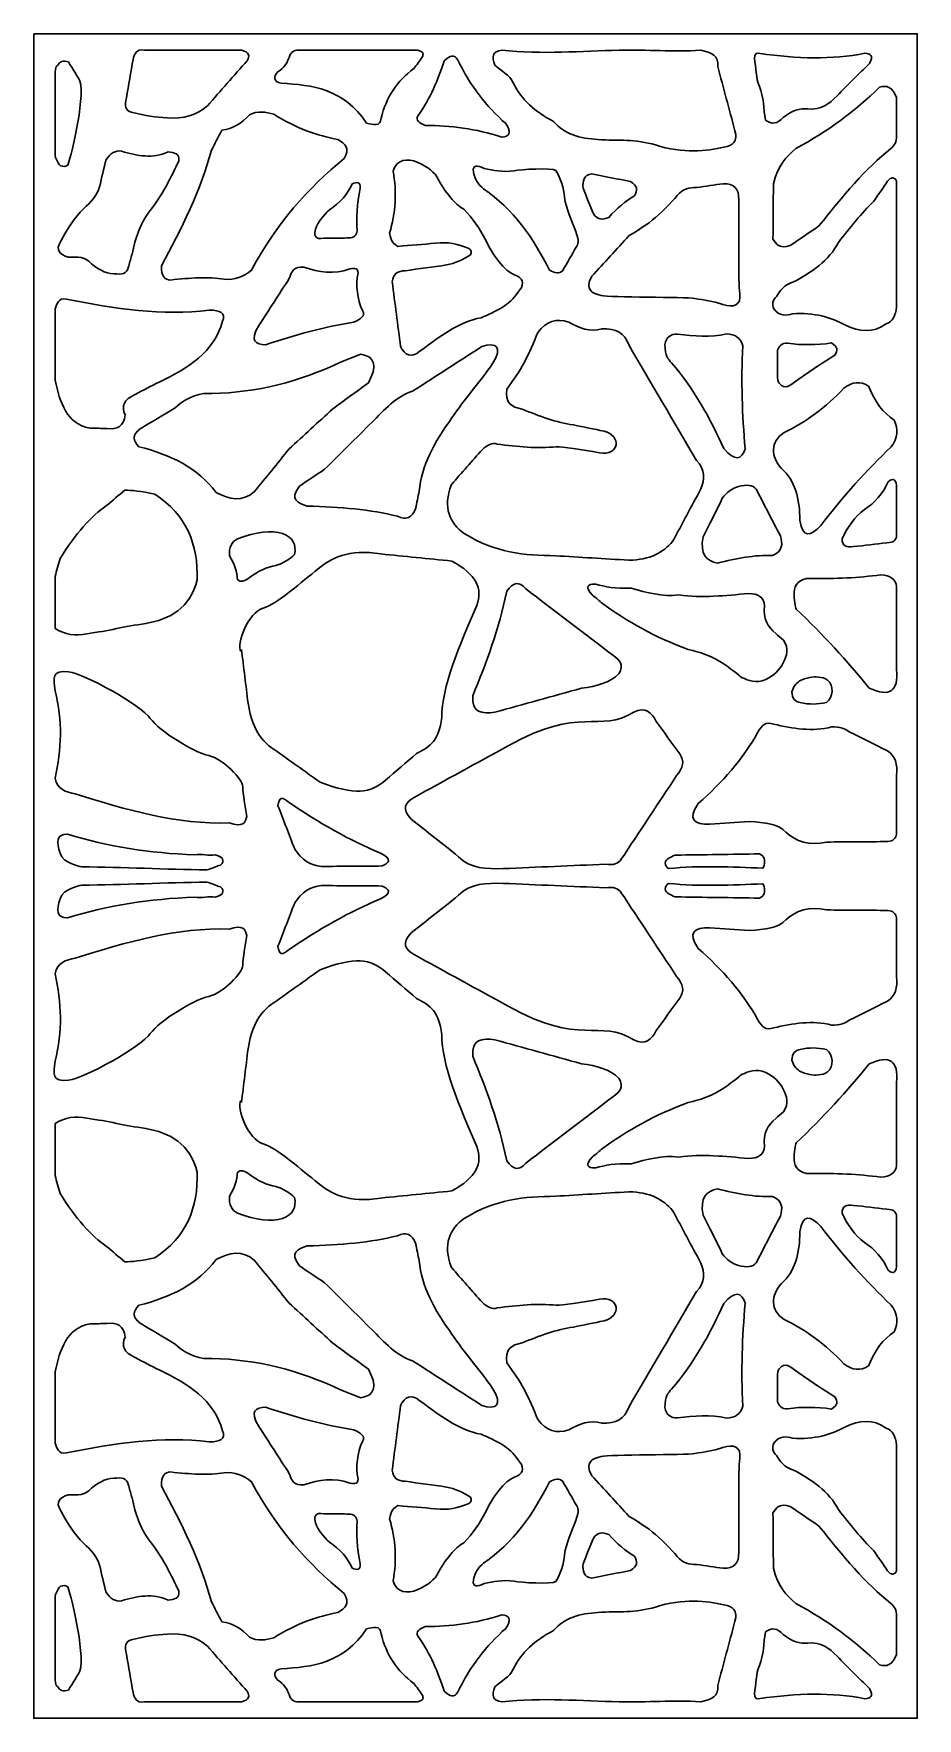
# Model space of a CAD drawing. Header units: centimetres. Extents: x 1.5 to 7.5, y -5.7 to 5.7.
import ezdxf

# ---------------------------------------------------------------- set-up
doc = ezdxf.new("R2010")
doc.units = ezdxf.units.CM
doc.header["$MEASUREMENT"] = 0
doc.layers.add('layer 1', color=7, linetype='Continuous')

msp = doc.modelspace()

# ---------------------------------------------------------------- linework, layer by layer
at = {"layer": 'layer 1', "color": 250, "lineweight": 30}
for points, knots in [([(1.50051, 5.65107), (1.50051, 5.65107), (7.46792, 5.65107), (7.46792, 5.65107), (7.46792, 5.65107), (7.46792, 5.65107), (7.46792, -5.72126), (7.46792, -5.72126), (7.46792, -5.72126), (7.46792, -5.72126), (1.50051, -5.72126), (1.50051, -5.72126), (1.50051, -5.72126), (1.50051, -5.72126), (1.50051, 5.65107), (1.50051, 5.65107)], [0, 0, 0, 0, 0.2, 0.2, 0.2, 0.2, 0.4, 0.4, 0.4, 0.4, 0.6, 0.6, 0.6, 0.6, 1, 1, 1, 1]), ([(1.66145, 5.43747), (1.64477, 5.43747), (1.64477, 5.38214), (1.64477, 5.38214), (1.64477, 5.38214), (1.64477, 5.19664), (1.64477, 5.01114), (1.64477, 4.82563), (1.64477, 4.82563), (1.65473, 4.79955), (1.66485, 4.77384), (1.68085, 4.7598), (1.68085, 4.7598), (1.70324, 4.75232), (1.71966, 4.75382), (1.73014, 4.76428), (1.73014, 4.76428), (1.74182, 4.77593), (1.85168, 5.20927), (1.81226, 5.33126), (1.81226, 5.33126), (1.80873, 5.3422), (1.76049, 5.41803), (1.73461, 5.46141), (1.73461, 5.46141), (1.70026, 5.47137), (1.67587, 5.4634), (1.66145, 5.43747)], [0, 0, 0, 0, 0.125, 0.125, 0.125, 0.125, 0.25, 0.25, 0.25, 0.25, 0.375, 0.375, 0.375, 0.375, 0.5, 0.5, 0.5, 0.5, 0.625, 0.625, 0.625, 0.625, 0.75, 0.75, 0.75, 0.75, 1, 1, 1, 1]), ([(2.17175, 5.47786), (2.18242, 5.51284), (2.18999, 5.55069), (2.2494, 5.53966), (2.2494, 5.53966), (2.46841, 5.53966), (2.68741, 5.53966), (2.90642, 5.53966), (2.90642, 5.53966), (2.95222, 5.52602), (2.96417, 5.50242), (2.94226, 5.46888), (2.94226, 5.46888), (2.85266, 5.36716), (2.76306, 5.26544), (2.67348, 5.16371), (2.67348, 5.16371), (2.6018, 5.10088), (2.5102, 5.07396), (2.39872, 5.08293), (2.39872, 5.08293), (2.32803, 5.08694), (2.25138, 5.09891), (2.16876, 5.11884), (2.16876, 5.11884), (2.11487, 5.12674), (2.11691, 5.16966), (2.12695, 5.21757), (2.12695, 5.21757), (2.14189, 5.30434), (2.15682, 5.3911), (2.17175, 5.47786)], [0, 0, 0, 0, 0.11111111, 0.11111111, 0.11111111, 0.11111111, 0.22222222, 0.22222222, 0.22222222, 0.22222222, 0.33333333, 0.33333333, 0.33333333, 0.33333333, 0.44444444, 0.44444444, 0.44444444, 0.44444444, 0.55555556, 0.55555556, 0.55555556, 0.55555556, 0.66666667, 0.66666667, 0.66666667, 0.66666667, 0.77777778, 0.77777778, 0.77777778, 0.77777778, 1, 1, 1, 1]), ([(3.27674, 5.53966), (3.26397, 5.54047), (3.24973, 5.53052), (3.23195, 5.51078), (3.23195, 5.51078), (3.21603, 5.45493), (3.18816, 5.41603), (3.14833, 5.39409), (3.14833, 5.39409), (3.1197, 5.35768), (3.11722, 5.32877), (3.17222, 5.3163), (3.17222, 5.3163), (3.3825, 5.30422), (3.59052, 5.28243), (3.74861, 5.04702), (3.74861, 5.04702), (3.79416, 5.03637), (3.84223, 5.02141), (3.84717, 5.07994), (3.84717, 5.07994), (3.881, 5.22156), (3.95465, 5.33325), (4.06816, 5.41503), (4.06816, 5.41503), (4.08707, 5.44096), (4.10598, 5.46689), (4.12491, 5.49283), (4.12491, 5.49283), (4.13343, 5.51296), (4.13545, 5.5316), (4.09206, 5.53966), (4.09206, 5.53966), (3.82028, 5.53966), (3.54851, 5.53966), (3.27674, 5.53966)], [0, 0, 0, 0, 0.1, 0.1, 0.1, 0.1, 0.2, 0.2, 0.2, 0.2, 0.3, 0.3, 0.3, 0.3, 0.4, 0.4, 0.4, 0.4, 0.5, 0.5, 0.5, 0.5, 0.6, 0.6, 0.6, 0.6, 0.7, 0.7, 0.7, 0.7, 0.8, 0.8, 0.8, 0.8, 1, 1, 1, 1]), ([(4.2731, 5.46888), (4.31292, 5.50777), (4.34279, 5.51077), (4.3627, 5.47786), (4.3627, 5.47786), (4.44668, 5.30195), (4.55794, 5.16015), (4.68972, 5.04403), (4.68972, 5.04403), (4.73177, 4.97996), (4.71086, 4.95704), (4.66135, 4.95278), (4.66135, 4.95278), (4.48708, 5.00958), (4.31498, 5.03364), (4.14469, 5.03057), (4.14469, 5.03057), (4.10629, 5.04751), (4.07537, 5.06646), (4.09691, 5.09939), (4.09691, 5.09939), (4.1787, 5.21333), (4.2312, 5.339), (4.2731, 5.46888)], [0, 0, 0, 0, 0.14285714, 0.14285714, 0.14285714, 0.14285714, 0.28571429, 0.28571429, 0.28571429, 0.28571429, 0.42857143, 0.42857143, 0.42857143, 0.42857143, 0.57142857, 0.57142857, 0.57142857, 0.57142857, 0.71428571, 0.71428571, 0.71428571, 0.71428571, 1, 1, 1, 1]), ([(4.66247, 5.53966), (4.92928, 5.50993), (5.2047, 5.53347), (5.45358, 5.53966), (5.45358, 5.53966), (5.64715, 5.54448), (5.81644, 5.52756), (6.00639, 5.53966), (6.00639, 5.53966), (6.07419, 5.52413), (6.13201, 5.50159), (6.11988, 5.42999), (6.11988, 5.42999), (6.1587, 5.28538), (6.19753, 5.14077), (6.23635, 4.99616), (6.23635, 4.99616), (6.25625, 4.92335), (6.22141, 4.89444), (6.16168, 4.88546), (6.16168, 4.88546), (6.04677, 4.85579), (5.88552, 4.84163), (5.69891, 4.89973), (5.69891, 4.89973), (5.56749, 4.94065), (5.44795, 4.92812), (5.31054, 4.93632), (5.31054, 4.93632), (5.19156, 4.94477), (5.08302, 4.97069), (5.01189, 5.059), (5.01189, 5.059), (4.88727, 5.12362), (4.79176, 5.20773), (4.73881, 5.32024), (4.73881, 5.32024), (4.71445, 5.37203), (4.65606, 5.3994), (4.61469, 5.43897), (4.61469, 5.43897), (4.59229, 5.4935), (4.59727, 5.53306), (4.66247, 5.53966)], [0, 0, 0, 0, 0.08333333, 0.08333333, 0.08333333, 0.08333333, 0.16666667, 0.16666667, 0.16666667, 0.16666667, 0.25, 0.25, 0.25, 0.25, 0.33333333, 0.33333333, 0.33333333, 0.33333333, 0.41666667, 0.41666667, 0.41666667, 0.41666667, 0.5, 0.5, 0.5, 0.5, 0.58333333, 0.58333333, 0.58333333, 0.58333333, 0.66666667, 0.66666667, 0.66666667, 0.66666667, 0.75, 0.75, 0.75, 0.75, 0.83333333, 0.83333333, 0.83333333, 0.83333333, 1, 1, 1, 1]), ([(6.36776, 5.48385), (6.36871, 5.50832), (6.37365, 5.5283), (6.40658, 5.51676), (6.40658, 5.51676), (6.65278, 5.48346), (6.89205, 5.47325), (7.11437, 5.51975), (7.11437, 5.51975), (7.1498, 5.51634), (7.17674, 5.50641), (7.14424, 5.45094), (7.14424, 5.45094), (7.07156, 5.37814), (6.99889, 5.30533), (6.92622, 5.23252), (6.92622, 5.23252), (6.874, 5.17859), (6.81728, 5.13267), (6.72912, 5.14277), (6.72912, 5.14277), (6.67534, 5.14975), (6.61959, 5.1308), (6.56187, 5.08592), (6.56187, 5.08592), (6.52403, 5.04204), (6.48421, 5.03607), (6.44241, 5.06796), (6.44241, 5.06796), (6.42881, 5.14378), (6.4323, 5.22476), (6.40158, 5.29541), (6.40158, 5.29541), (6.37688, 5.35223), (6.37903, 5.42104), (6.36776, 5.48385)], [0, 0, 0, 0, 0.1, 0.1, 0.1, 0.1, 0.2, 0.2, 0.2, 0.2, 0.3, 0.3, 0.3, 0.3, 0.4, 0.4, 0.4, 0.4, 0.5, 0.5, 0.5, 0.5, 0.6, 0.6, 0.6, 0.6, 0.7, 0.7, 0.7, 0.7, 0.8, 0.8, 0.8, 0.8, 1, 1, 1, 1]), ([(7.21293, 5.28937), (7.25834, 5.30484), (7.29879, 5.29287), (7.3283, 5.22056), (7.3283, 5.22056), (7.3283, 5.13379), (7.3283, 5.04702), (7.3283, 4.96025), (7.3283, 4.96025), (7.32875, 4.92161), (7.31406, 4.8962), (7.28758, 4.8735), (7.28758, 4.8735), (7.12135, 4.74504), (6.96206, 4.55348), (6.80377, 4.35289), (6.80377, 4.35289), (6.73907, 4.30901), (6.67436, 4.26513), (6.60966, 4.22125), (6.60966, 4.22125), (6.53224, 4.19654), (6.51692, 4.23404), (6.49319, 4.26314), (6.49319, 4.26314), (6.49418, 4.38781), (6.49518, 4.51247), (6.49617, 4.63714), (6.49617, 4.63714), (6.52697, 4.76198), (6.58574, 4.82375), (6.64849, 4.87649), (6.64849, 4.87649), (6.86202, 4.9887), (7.04719, 5.12933), (7.21293, 5.28937)], [0, 0, 0, 0, 0.1, 0.1, 0.1, 0.1, 0.2, 0.2, 0.2, 0.2, 0.3, 0.3, 0.3, 0.3, 0.4, 0.4, 0.4, 0.4, 0.5, 0.5, 0.5, 0.5, 0.6, 0.6, 0.6, 0.6, 0.7, 0.7, 0.7, 0.7, 0.8, 0.8, 0.8, 0.8, 1, 1, 1, 1]), ([(2.77203, 4.99915), (2.84644, 5.00862), (2.90666, 5.04652), (2.9572, 5.10387), (2.9572, 5.10387), (3.01444, 5.13239), (3.06819, 5.12237), (3.12145, 5.10687), (3.12145, 5.10687), (3.27473, 5.01183), (3.41708, 4.96347), (3.55449, 4.93632), (3.55449, 4.93632), (3.60727, 4.90967), (3.63914, 4.87429), (3.59629, 4.80767), (3.59629, 4.80767), (3.35454, 4.60967), (3.13819, 4.37145), (2.97212, 4.0537), (2.97212, 4.0537), (2.91737, 4.01281), (2.85764, 3.98688), (2.78697, 3.99387), (2.78697, 3.99387), (2.68035, 4.01033), (2.55615, 4.00335), (2.4256, 3.98788), (2.4256, 3.98788), (2.38729, 3.98839), (2.36141, 4.01133), (2.36288, 4.08362), (2.36288, 4.08362), (2.4989, 4.3351), (2.62841, 4.58903), (2.70036, 4.86452), (2.70036, 4.86452), (2.72425, 4.9094), (2.74814, 4.95428), (2.77203, 4.99915)], [0, 0, 0, 0, 0.09090909, 0.09090909, 0.09090909, 0.09090909, 0.18181818, 0.18181818, 0.18181818, 0.18181818, 0.27272727, 0.27272727, 0.27272727, 0.27272727, 0.36363636, 0.36363636, 0.36363636, 0.36363636, 0.45454545, 0.45454545, 0.45454545, 0.45454545, 0.54545455, 0.54545455, 0.54545455, 0.54545455, 0.63636364, 0.63636364, 0.63636364, 0.63636364, 0.72727273, 0.72727273, 0.72727273, 0.72727273, 0.81818182, 0.81818182, 0.81818182, 0.81818182, 1, 1, 1, 1]), ([(1.98958, 4.80168), (2.01881, 4.84157), (2.05179, 4.8665), (2.09299, 4.85853), (2.09299, 4.85853), (2.19949, 4.82408), (2.30513, 4.80709), (2.40768, 4.85255), (2.40768, 4.85255), (2.44819, 4.84687), (2.49201, 4.8442), (2.47973, 4.78972), (2.47973, 4.78972), (2.43058, 4.68551), (2.37922, 4.58129), (2.30204, 4.47706), (2.30204, 4.47706), (2.21773, 4.37749), (2.18884, 4.27052), (2.16466, 4.16291), (2.16466, 4.16291), (2.1572, 4.13648), (2.14973, 4.11005), (2.14226, 4.08362), (2.14226, 4.08362), (2.13454, 4.04472), (2.11314, 4.0208), (2.06163, 4.02976), (2.06163, 4.02976), (2.00653, 4.02426), (1.94902, 4.05076), (1.88991, 4.09708), (1.88991, 4.09708), (1.85638, 4.14688), (1.79486, 4.14464), (1.73312, 4.14197), (1.73312, 4.14197), (1.67782, 4.16165), (1.64347, 4.19006), (1.68385, 4.24968), (1.68385, 4.24968), (1.7274, 4.33382), (1.77669, 4.40938), (1.83615, 4.46958), (1.83615, 4.46958), (1.88928, 4.51336), (1.92787, 4.56198), (1.94516, 4.61768), (1.94516, 4.61768), (1.95997, 4.67902), (1.97478, 4.74035), (1.98958, 4.80168)], [0, 0, 0, 0, 0.07142857, 0.07142857, 0.07142857, 0.07142857, 0.14285714, 0.14285714, 0.14285714, 0.14285714, 0.21428571, 0.21428571, 0.21428571, 0.21428571, 0.28571429, 0.28571429, 0.28571429, 0.28571429, 0.35714286, 0.35714286, 0.35714286, 0.35714286, 0.42857143, 0.42857143, 0.42857143, 0.42857143, 0.5, 0.5, 0.5, 0.5, 0.57142857, 0.57142857, 0.57142857, 0.57142857, 0.64285714, 0.64285714, 0.64285714, 0.64285714, 0.71428571, 0.71428571, 0.71428571, 0.71428571, 0.78571429, 0.78571429, 0.78571429, 0.78571429, 0.85714286, 0.85714286, 0.85714286, 0.85714286, 1, 1, 1, 1]), ([(3.9278, 4.72389), (3.94658, 4.78235), (3.98962, 4.81002), (4.06816, 4.79271), (4.06816, 4.79271), (4.14208, 4.76174), (4.19334, 4.73185), (4.22346, 4.685), (4.22346, 4.685), (4.28417, 4.57107), (4.3449, 4.50076), (4.40563, 4.46659), (4.40563, 4.46659), (4.46757, 4.40353), (4.51291, 4.33422), (4.54898, 4.26314), (4.54898, 4.26314), (4.61784, 4.12714), (4.69012, 4.03914), (4.76699, 4.01481), (4.76699, 4.01481), (4.81181, 3.98989), (4.81279, 3.95299), (4.76999, 3.9041), (4.76999, 3.9041), (4.71814, 3.82155), (4.62199, 3.77599), (4.52211, 3.73356), (4.52211, 3.73356), (4.36745, 3.70491), (4.24004, 3.60346), (4.10997, 3.50917), (4.10997, 3.50917), (4.046, 3.45743), (4.00668, 3.48113), (3.97857, 3.53909), (3.97857, 3.53909), (3.95964, 3.6847), (3.94073, 3.8303), (3.92182, 3.97591), (3.92182, 3.97591), (3.92674, 4.03031), (3.9597, 4.05021), (4.00843, 4.05072), (4.00843, 4.05072), (4.10201, 4.06368), (4.19558, 4.07665), (4.28916, 4.08961), (4.28916, 4.08961), (4.34677, 4.10194), (4.40076, 4.12419), (4.45044, 4.15842), (4.45044, 4.15842), (4.46225, 4.17566), (4.45355, 4.19011), (4.4355, 4.2033), (4.4355, 4.2033), (4.36687, 4.22798), (4.29714, 4.24969), (4.2145, 4.23622), (4.2145, 4.23622), (4.12988, 4.22923), (4.04527, 4.22225), (3.96065, 4.21526), (3.96065, 4.21526), (3.933, 4.22774), (3.91162, 4.25267), (3.90391, 4.30502), (3.90391, 4.30502), (3.94573, 4.44067), (3.95368, 4.5803), (3.9278, 4.72389)], [0, 0, 0, 0, 0.05263158, 0.05263158, 0.05263158, 0.05263158, 0.10526316, 0.10526316, 0.10526316, 0.10526316, 0.15789474, 0.15789474, 0.15789474, 0.15789474, 0.21052632, 0.21052632, 0.21052632, 0.21052632, 0.26315789, 0.26315789, 0.26315789, 0.26315789, 0.31578947, 0.31578947, 0.31578947, 0.31578947, 0.36842105, 0.36842105, 0.36842105, 0.36842105, 0.42105263, 0.42105263, 0.42105263, 0.42105263, 0.47368421, 0.47368421, 0.47368421, 0.47368421, 0.52631579, 0.52631579, 0.52631579, 0.52631579, 0.57894737, 0.57894737, 0.57894737, 0.57894737, 0.63157895, 0.63157895, 0.63157895, 0.63157895, 0.68421053, 0.68421053, 0.68421053, 0.68421053, 0.73684211, 0.73684211, 0.73684211, 0.73684211, 0.78947368, 0.78947368, 0.78947368, 0.78947368, 0.84210526, 0.84210526, 0.84210526, 0.84210526, 0.89473684, 0.89473684, 0.89473684, 0.89473684, 1, 1, 1, 1]), ([(4.46835, 4.73736), (4.47958, 4.76154), (4.48542, 4.76447), (4.54338, 4.74185), (4.54338, 4.74185), (4.60291, 4.72738), (4.66698, 4.71578), (4.74646, 4.72539), (4.74646, 4.72539), (4.78432, 4.73417), (5.00199, 4.74877), (5.02719, 4.72689), (5.02719, 4.72689), (5.06181, 4.67123), (5.07923, 4.61059), (5.08598, 4.54691), (5.08598, 4.54691), (5.09451, 4.46621), (5.13638, 4.39263), (5.16158, 4.3155), (5.16158, 4.3155), (5.17751, 4.27386), (5.18348, 4.23847), (5.16756, 4.21676), (5.16756, 4.21676), (5.13569, 4.16092), (5.10384, 4.10507), (5.07198, 4.04921), (5.07198, 4.04921), (5.04932, 4.02876), (5.01846, 4.03576), (4.98389, 4.0552), (4.98389, 4.0552), (4.87491, 4.27252), (4.73945, 4.46675), (4.5389, 4.60422), (4.5389, 4.60422), (4.50675, 4.62577), (4.46858, 4.68389), (4.46835, 4.73736)], [0, 0, 0, 0, 0.09090909, 0.09090909, 0.09090909, 0.09090909, 0.18181818, 0.18181818, 0.18181818, 0.18181818, 0.27272727, 0.27272727, 0.27272727, 0.27272727, 0.36363636, 0.36363636, 0.36363636, 0.36363636, 0.45454545, 0.45454545, 0.45454545, 0.45454545, 0.54545455, 0.54545455, 0.54545455, 0.54545455, 0.63636364, 0.63636364, 0.63636364, 0.63636364, 0.72727273, 0.72727273, 0.72727273, 0.72727273, 0.81818182, 0.81818182, 0.81818182, 0.81818182, 1, 1, 1, 1]), ([(5.21086, 4.60721), (5.20678, 4.65746), (5.21533, 4.69811), (5.2691, 4.70445), (5.2691, 4.70445), (5.3567, 4.68724), (5.4443, 4.67004), (5.5319, 4.65284), (5.5319, 4.65284), (5.57957, 4.62427), (5.57932, 4.59163), (5.55728, 4.5571), (5.55728, 4.5571), (5.4975, 4.51857), (5.43933, 4.47371), (5.38556, 4.41125), (5.38556, 4.41125), (5.34114, 4.39187), (5.30481, 4.39599), (5.2803, 4.43442), (5.2803, 4.43442), (5.25715, 4.49203), (5.234, 4.54962), (5.21086, 4.60721)], [0, 0, 0, 0, 0.14285714, 0.14285714, 0.14285714, 0.14285714, 0.28571429, 0.28571429, 0.28571429, 0.28571429, 0.42857143, 0.42857143, 0.42857143, 0.42857143, 0.57142857, 0.57142857, 0.57142857, 0.57142857, 0.71428571, 0.71428571, 0.71428571, 0.71428571, 1, 1, 1, 1]), ([(6.52006, 3.88017), (6.55352, 3.94188), (6.5901, 3.96307), (6.62758, 3.97292), (6.62758, 3.97292), (6.75506, 4.0408), (6.87155, 4.11831), (6.93518, 4.24219), (6.93518, 4.24219), (7.01213, 4.34141), (7.09051, 4.43716), (7.1741, 4.52045), (7.1741, 4.52045), (7.20496, 4.56532), (7.23582, 4.6102), (7.26669, 4.65508), (7.26669, 4.65508), (7.29118, 4.686), (7.31172, 4.686), (7.3283, 4.65508), (7.3283, 4.65508), (7.3283, 4.37185), (7.3283, 4.08861), (7.3283, 3.80537), (7.3283, 3.80537), (7.32158, 3.7488), (7.30028, 3.7084), (7.25773, 3.69168), (7.25773, 3.69168), (7.16837, 3.6281), (7.07628, 3.63857), (6.98296, 3.6827), (6.98296, 3.6827), (6.88694, 3.73756), (6.77232, 3.76949), (6.62458, 3.76049), (6.62458, 3.76049), (6.58138, 3.74929), (6.5383, 3.74015), (6.49915, 3.7934), (6.49915, 3.7934), (6.48423, 3.82633), (6.4912, 3.85526), (6.52006, 3.88017)], [0, 0, 0, 0, 0.08333333, 0.08333333, 0.08333333, 0.08333333, 0.16666667, 0.16666667, 0.16666667, 0.16666667, 0.25, 0.25, 0.25, 0.25, 0.33333333, 0.33333333, 0.33333333, 0.33333333, 0.41666667, 0.41666667, 0.41666667, 0.41666667, 0.5, 0.5, 0.5, 0.5, 0.58333333, 0.58333333, 0.58333333, 0.58333333, 0.66666667, 0.66666667, 0.66666667, 0.66666667, 0.75, 0.75, 0.75, 0.75, 0.83333333, 0.83333333, 0.83333333, 0.83333333, 1, 1, 1, 1]), ([(3.65192, 4.63863), (3.68333, 4.64969), (3.71022, 4.65372), (3.70568, 4.60871), (3.70568, 4.60871), (3.68564, 4.49988), (3.67692, 4.40242), (3.68477, 4.32148), (3.68477, 4.32148), (3.67929, 4.28909), (3.66188, 4.27263), (3.63252, 4.27211), (3.63252, 4.27211), (3.58722, 4.27161), (3.54192, 4.27112), (3.49663, 4.27062), (3.49663, 4.27062), (3.47273, 4.27012), (3.44884, 4.26963), (3.42495, 4.26912), (3.42495, 4.26912), (3.39559, 4.27837), (3.39359, 4.30131), (3.40404, 4.33046), (3.40404, 4.33046), (3.42042, 4.38437), (3.45777, 4.42424), (3.49812, 4.46211), (3.49812, 4.46211), (3.56806, 4.50974), (3.62184, 4.56709), (3.65192, 4.63863)], [0, 0, 0, 0, 0.11111111, 0.11111111, 0.11111111, 0.11111111, 0.22222222, 0.22222222, 0.22222222, 0.22222222, 0.33333333, 0.33333333, 0.33333333, 0.33333333, 0.44444444, 0.44444444, 0.44444444, 0.44444444, 0.55555556, 0.55555556, 0.55555556, 0.55555556, 0.66666667, 0.66666667, 0.66666667, 0.66666667, 0.77777778, 0.77777778, 0.77777778, 0.77777778, 1, 1, 1, 1]), ([(5.2691, 4.01331), (5.21876, 3.91757), (5.27358, 3.89986), (5.33181, 3.88466), (5.33181, 3.88466), (5.39005, 3.86945), (5.9008, 3.87491), (5.96493, 3.86371), (5.96493, 3.86371), (6.02906, 3.85252), (6.08286, 3.84768), (6.15458, 3.82332), (6.15458, 3.82332), (6.22631, 3.79897), (6.28078, 3.81785), (6.26861, 3.89654), (6.26861, 3.89654), (6.25645, 3.97523), (6.26507, 4.313), (6.26209, 4.53242), (6.26209, 4.53242), (6.26507, 4.60372), (6.23023, 4.63911), (6.15757, 4.63863), (6.15757, 4.63863), (6.09833, 4.62965), (6.03909, 4.62067), (5.97987, 4.6117), (5.97987, 4.6117), (5.93071, 4.61372), (5.88416, 4.60524), (5.84697, 4.55935), (5.84697, 4.55935), (5.75887, 4.45113), (5.65085, 4.36087), (5.52294, 4.28857), (5.52294, 4.28857), (5.43832, 4.19681), (5.3537, 4.10506), (5.2691, 4.01331)], [0, 0, 0, 0, 0.09090909, 0.09090909, 0.09090909, 0.09090909, 0.18181818, 0.18181818, 0.18181818, 0.18181818, 0.27272727, 0.27272727, 0.27272727, 0.27272727, 0.36363636, 0.36363636, 0.36363636, 0.36363636, 0.45454545, 0.45454545, 0.45454545, 0.45454545, 0.54545455, 0.54545455, 0.54545455, 0.54545455, 0.63636364, 0.63636364, 0.63636364, 0.63636364, 0.72727273, 0.72727273, 0.72727273, 0.72727273, 0.81818182, 0.81818182, 0.81818182, 0.81818182, 1, 1, 1, 1]), ([(3.02178, 3.68121), (3.08997, 3.78692), (3.15816, 3.89263), (3.22636, 3.99835), (3.22636, 3.99835), (3.23971, 4.04329), (3.25956, 4.08172), (3.3249, 4.07465), (3.3249, 4.07465), (3.42681, 4.04143), (3.52958, 4.02396), (3.6355, 4.06268), (3.6355, 4.06268), (3.67383, 4.07164), (3.69223, 4.06266), (3.69075, 4.03575), (3.69075, 4.03575), (3.67562, 3.9471), (3.68395, 3.86208), (3.72061, 3.78144), (3.72061, 3.78144), (3.74566, 3.74549), (3.70777, 3.72355), (3.66088, 3.70365), (3.66088, 3.70365), (3.46496, 3.67271), (3.26643, 3.61793), (3.06657, 3.55105), (3.06657, 3.55105), (3.00216, 3.5554), (2.95425, 3.57275), (3.02178, 3.68121)], [0, 0, 0, 0, 0.11111111, 0.11111111, 0.11111111, 0.11111111, 0.22222222, 0.22222222, 0.22222222, 0.22222222, 0.33333333, 0.33333333, 0.33333333, 0.33333333, 0.44444444, 0.44444444, 0.44444444, 0.44444444, 0.55555556, 0.55555556, 0.55555556, 0.55555556, 0.66666667, 0.66666667, 0.66666667, 0.66666667, 0.77777778, 0.77777778, 0.77777778, 0.77777778, 1, 1, 1, 1]), ([(1.64477, 3.7934), (1.65965, 3.82815), (1.66872, 3.87001), (1.72079, 3.85923), (1.72079, 3.85923), (2.04857, 3.79366), (2.37359, 3.74602), (2.68543, 3.78443), (2.68543, 3.78443), (2.7604, 3.78482), (2.79958, 3.76512), (2.77502, 3.70962), (2.77502, 3.70962), (2.72009, 3.50042), (2.54276, 3.39283), (2.34795, 3.29974), (2.34795, 3.29974), (2.29419, 3.27182), (2.24043, 3.24389), (2.18668, 3.21596), (2.18668, 3.21596), (2.10879, 3.1828), (2.09235, 3.13543), (2.11799, 3.07833), (2.11799, 3.07833), (2.10889, 3.0008), (2.06434, 2.97538), (1.99554, 2.98559), (1.99554, 2.98559), (1.95672, 2.98658), (1.91789, 2.98757), (1.87907, 2.98857), (1.87907, 2.98857), (1.71945, 3.01726), (1.67979, 3.16224), (1.64477, 3.3117), (1.64477, 3.3117), (1.64477, 3.47227), (1.64477, 3.63284), (1.64477, 3.7934)], [0, 0, 0, 0, 0.09090909, 0.09090909, 0.09090909, 0.09090909, 0.18181818, 0.18181818, 0.18181818, 0.18181818, 0.27272727, 0.27272727, 0.27272727, 0.27272727, 0.36363636, 0.36363636, 0.36363636, 0.36363636, 0.45454545, 0.45454545, 0.45454545, 0.45454545, 0.54545455, 0.54545455, 0.54545455, 0.54545455, 0.63636364, 0.63636364, 0.63636364, 0.63636364, 0.72727273, 0.72727273, 0.72727273, 0.72727273, 0.81818182, 0.81818182, 0.81818182, 0.81818182, 1, 1, 1, 1]), ([(4.69532, 3.25187), (4.68086, 3.16212), (4.72666, 3.12722), (4.79985, 3.11723), (4.79985, 3.11723), (4.91532, 3.06836), (5.03079, 3.02647), (5.14628, 3.00952), (5.14628, 3.00952), (5.21496, 2.99556), (5.28365, 2.9816), (5.35235, 2.96763), (5.35235, 2.96763), (5.47317, 2.93878), (5.45723, 2.79803), (5.32184, 2.82196), (5.32184, 2.82196), (5.20605, 2.84242), (5.06722, 2.86255), (5.02981, 2.86291), (5.02981, 2.86291), (4.90388, 2.8489), (4.76749, 2.86289), (4.62962, 2.88086), (4.62962, 2.88086), (4.59678, 2.89133), (4.56393, 2.8744), (4.53107, 2.84496), (4.53107, 2.84496), (4.46138, 2.76618), (4.39169, 2.6874), (4.32201, 2.6086), (4.32201, 2.6086), (4.26126, 2.44853), (4.31006, 2.3488), (4.40862, 2.27649), (4.40862, 2.27649), (4.61371, 2.14654), (4.81875, 2.12871), (5.02383, 2.1269), (5.02383, 2.1269), (5.18909, 2.11692), (5.35433, 2.10695), (5.51959, 2.09698), (5.51959, 2.09698), (5.66294, 2.09848), (5.75154, 2.14935), (5.81526, 2.22264), (5.81526, 2.22264), (5.87897, 2.34132), (5.94267, 2.46), (6.00639, 2.57868), (6.00639, 2.57868), (6.03475, 2.64252), (6.03573, 2.70636), (5.97652, 2.77017), (5.97652, 2.77017), (5.82321, 3.03147), (5.6699, 3.29275), (5.5166, 3.55405), (5.5166, 3.55405), (5.49271, 3.62884), (5.43298, 3.66373), (5.33742, 3.65876), (5.33742, 3.65876), (5.25774, 3.63365), (5.18507, 3.66463), (5.11343, 3.70365), (5.11343, 3.70365), (5.0318, 3.73256), (4.96211, 3.70961), (4.90438, 3.63483), (4.90438, 3.63483), (4.85274, 3.49631), (4.78677, 3.3664), (4.69532, 3.25187)], [0, 0, 0, 0, 0.05, 0.05, 0.05, 0.05, 0.1, 0.1, 0.1, 0.1, 0.15, 0.15, 0.15, 0.15, 0.2, 0.2, 0.2, 0.2, 0.25, 0.25, 0.25, 0.25, 0.3, 0.3, 0.3, 0.3, 0.35, 0.35, 0.35, 0.35, 0.4, 0.4, 0.4, 0.4, 0.45, 0.45, 0.45, 0.45, 0.5, 0.5, 0.5, 0.5, 0.55, 0.55, 0.55, 0.55, 0.6, 0.6, 0.6, 0.6, 0.65, 0.65, 0.65, 0.65, 0.7, 0.7, 0.7, 0.7, 0.75, 0.75, 0.75, 0.75, 0.8, 0.8, 0.8, 0.8, 0.85, 0.85, 0.85, 0.85, 0.9, 0.9, 0.9, 0.9, 1, 1, 1, 1]), ([(4.05921, 3.2369), (4.2155, 3.33763), (4.37179, 3.43836), (4.52808, 3.53909), (4.52808, 3.53909), (4.62364, 3.57299), (4.67141, 3.53508), (4.59976, 3.4254), (4.59976, 3.4254), (4.52012, 3.30272), (4.40464, 3.18007), (4.325, 3.05739), (4.325, 3.05739), (4.20602, 2.89633), (4.1194, 2.73279), (4.104, 2.56371), (4.104, 2.56371), (4.09603, 2.52383), (4.08807, 2.48394), (4.08011, 2.44404), (4.08011, 2.44404), (4.05523, 2.38321), (4.01443, 2.36626), (3.95767, 2.39318), (3.95767, 2.39318), (3.777, 2.43858), (3.56893, 2.45653), (3.34842, 2.46199), (3.34842, 2.46199), (3.23558, 2.49188), (3.25564, 2.54275), (3.29467, 2.59663), (3.29467, 2.59663), (3.35142, 2.63453), (3.40816, 2.67243), (3.4649, 2.71033), (3.4649, 2.71033), (3.57142, 2.81604), (3.67794, 2.92176), (3.78445, 3.02747), (3.78445, 3.02747), (3.86966, 3.11005), (3.94854, 3.20539), (4.05921, 3.2369)], [0, 0, 0, 0, 0.08333333, 0.08333333, 0.08333333, 0.08333333, 0.16666667, 0.16666667, 0.16666667, 0.16666667, 0.25, 0.25, 0.25, 0.25, 0.33333333, 0.33333333, 0.33333333, 0.33333333, 0.41666667, 0.41666667, 0.41666667, 0.41666667, 0.5, 0.5, 0.5, 0.5, 0.58333333, 0.58333333, 0.58333333, 0.58333333, 0.66666667, 0.66666667, 0.66666667, 0.66666667, 0.75, 0.75, 0.75, 0.75, 0.83333333, 0.83333333, 0.83333333, 0.83333333, 1, 1, 1, 1]), ([(5.76187, 3.55256), (5.7728, 3.60192), (5.80167, 3.62535), (5.84847, 3.62287), (5.84847, 3.62287), (5.95947, 3.60952), (6.07046, 3.59742), (6.18146, 3.62436), (6.18146, 3.62436), (6.23348, 3.62017), (6.2768, 3.60371), (6.28897, 3.54358), (6.28897, 3.54358), (6.27725, 3.30577), (6.28522, 3.07533), (6.3054, 2.84945), (6.3054, 2.84945), (6.28136, 2.77329), (6.23632, 2.76356), (6.16055, 2.85095), (6.16055, 2.85095), (6.06948, 3.05336), (5.96296, 3.24996), (5.80815, 3.42839), (5.80815, 3.42839), (5.78362, 3.45732), (5.76607, 3.47303), (5.76187, 3.55256)], [0, 0, 0, 0, 0.125, 0.125, 0.125, 0.125, 0.25, 0.25, 0.25, 0.25, 0.375, 0.375, 0.375, 0.375, 0.5, 0.5, 0.5, 0.5, 0.625, 0.625, 0.625, 0.625, 0.75, 0.75, 0.75, 0.75, 1, 1, 1, 1]), ([(6.52341, 3.51365), (6.53593, 3.53929), (6.54941, 3.56404), (6.5921, 3.56152), (6.5921, 3.56152), (6.69065, 3.54717), (6.78919, 3.54941), (6.88775, 3.56303), (6.88775, 3.56303), (6.93359, 3.53914), (6.92958, 3.51062), (6.91165, 3.48074), (6.91165, 3.48074), (6.80981, 3.41827), (6.71229, 3.35324), (6.62046, 3.28477), (6.62046, 3.28477), (6.57866, 3.25537), (6.5468, 3.26386), (6.5249, 3.31021), (6.5249, 3.31021), (6.52441, 3.37802), (6.52391, 3.44584), (6.52341, 3.51365)], [0, 0, 0, 0, 0.14285714, 0.14285714, 0.14285714, 0.14285714, 0.28571429, 0.28571429, 0.28571429, 0.28571429, 0.42857143, 0.42857143, 0.42857143, 0.42857143, 0.57142857, 0.57142857, 0.57142857, 0.57142857, 0.71428571, 0.71428571, 0.71428571, 0.71428571, 1, 1, 1, 1]), ([(2.21058, 2.86291), (2.17173, 2.9028), (2.16277, 2.94269), (2.21953, 2.98259), (2.21953, 2.98259), (2.29818, 3.03046), (2.37682, 3.07833), (2.45546, 3.1262), (2.45546, 3.1262), (2.54803, 3.20748), (2.62966, 3.22843), (2.70633, 3.22195), (2.70633, 3.22195), (3.00696, 3.22891), (3.29564, 3.29972), (3.57241, 3.43437), (3.57241, 3.43437), (3.6182, 3.45232), (3.66399, 3.47027), (3.70979, 3.48823), (3.70979, 3.48823), (3.80635, 3.47127), (3.82327, 3.40643), (3.76055, 3.29375), (3.76055, 3.29375), (3.67991, 3.2349), (3.59928, 3.17607), (3.51865, 3.11723), (3.51865, 3.11723), (3.42108, 3.02747), (3.32353, 2.93771), (3.22598, 2.84796), (3.22598, 2.84796), (3.14733, 2.75122), (3.06869, 2.65448), (2.99005, 2.55774), (2.99005, 2.55774), (2.90891, 2.48941), (2.8223, 2.50339), (2.73321, 2.55475), (2.73321, 2.55475), (2.60828, 2.72033), (2.42311, 2.80908), (2.21058, 2.86291)], [0, 0, 0, 0, 0.08333333, 0.08333333, 0.08333333, 0.08333333, 0.16666667, 0.16666667, 0.16666667, 0.16666667, 0.25, 0.25, 0.25, 0.25, 0.33333333, 0.33333333, 0.33333333, 0.33333333, 0.41666667, 0.41666667, 0.41666667, 0.41666667, 0.5, 0.5, 0.5, 0.5, 0.58333333, 0.58333333, 0.58333333, 0.58333333, 0.66666667, 0.66666667, 0.66666667, 0.66666667, 0.75, 0.75, 0.75, 0.75, 0.83333333, 0.83333333, 0.83333333, 0.83333333, 1, 1, 1, 1]), ([(6.67536, 2.36625), (6.69302, 2.24432), (6.74627, 2.25678), (6.81572, 2.33035), (6.81572, 2.33035), (6.96728, 2.53031), (7.12706, 2.70284), (7.29057, 2.86291), (7.29057, 2.86291), (7.34014, 2.92274), (7.33764, 2.98258), (7.31147, 3.04243), (7.31147, 3.04243), (7.23736, 3.09116), (7.17951, 3.16521), (7.14125, 3.26982), (7.14125, 3.26982), (7.08449, 3.31032), (7.02774, 3.30109), (6.97102, 3.25784), (6.97102, 3.25784), (6.85205, 3.13105), (6.71865, 3.02959), (6.56784, 2.95866), (6.56784, 2.95866), (6.47338, 2.89581), (6.47884, 2.79567), (6.54993, 2.71631), (6.54993, 2.71631), (6.64329, 2.63552), (6.67364, 2.51085), (6.67536, 2.36625)], [0, 0, 0, 0, 0.11111111, 0.11111111, 0.11111111, 0.11111111, 0.22222222, 0.22222222, 0.22222222, 0.22222222, 0.33333333, 0.33333333, 0.33333333, 0.33333333, 0.44444444, 0.44444444, 0.44444444, 0.44444444, 0.55555556, 0.55555556, 0.55555556, 0.55555556, 0.66666667, 0.66666667, 0.66666667, 0.66666667, 0.77777778, 0.77777778, 0.77777778, 0.77777778, 1, 1, 1, 1]), ([(7.27152, 2.62655), (7.30138, 2.65375), (7.32031, 2.64601), (7.3283, 2.60336), (7.3283, 2.60336), (7.3283, 2.48668), (7.3283, 2.36999), (7.3283, 2.2533), (7.3283, 2.2533), (7.31073, 2.22463), (7.31394, 2.21691), (7.26256, 2.21441), (7.26256, 2.21441), (7.18716, 2.20569), (7.11174, 2.19696), (7.03633, 2.18823), (7.03633, 2.18823), (6.98979, 2.18152), (6.9582, 2.19224), (6.95943, 2.24134), (6.95943, 2.24134), (6.99777, 2.3209), (7.04481, 2.39046), (7.111, 2.43806), (7.111, 2.43806), (7.18196, 2.48445), (7.23441, 2.54828), (7.27152, 2.62655)], [0, 0, 0, 0, 0.125, 0.125, 0.125, 0.125, 0.25, 0.25, 0.25, 0.25, 0.375, 0.375, 0.375, 0.375, 0.5, 0.5, 0.5, 0.5, 0.625, 0.625, 0.625, 0.625, 0.75, 0.75, 0.75, 0.75, 1, 1, 1, 1]), ([(1.64477, 1.98627), (1.65617, 2.02716), (1.66757, 2.06805), (1.67898, 2.10894), (1.67898, 2.10894), (1.7835, 2.27547), (1.88802, 2.39414), (1.99256, 2.46498), (1.99256, 2.46498), (2.03337, 2.49988), (2.07419, 2.53479), (2.11501, 2.5697), (2.11501, 2.5697), (2.1618, 2.56944), (2.2235, 2.56294), (2.31809, 2.54277), (2.31809, 2.54277), (2.53561, 2.40265), (2.61026, 2.2012), (2.60479, 1.96533), (2.60479, 1.96533), (2.55558, 1.76701), (2.41917, 1.69973), (2.25836, 1.66913), (2.25836, 1.66913), (2.10704, 1.65019), (2.01098, 1.61927), (1.85966, 1.60032), (1.85966, 1.60032), (1.79181, 1.58393), (1.70494, 1.59335), (1.64477, 1.63621), (1.64477, 1.63621), (1.64477, 1.75291), (1.64477, 1.86959), (1.64477, 1.98627)], [0, 0, 0, 0, 0.1, 0.1, 0.1, 0.1, 0.2, 0.2, 0.2, 0.2, 0.3, 0.3, 0.3, 0.3, 0.4, 0.4, 0.4, 0.4, 0.5, 0.5, 0.5, 0.5, 0.6, 0.6, 0.6, 0.6, 0.7, 0.7, 0.7, 0.7, 0.8, 0.8, 0.8, 0.8, 1, 1, 1, 1]), ([(6.02169, 2.25405), (6.03512, 2.28097), (6.14413, 2.4979), (6.14861, 2.51136), (6.14861, 2.51136), (6.15308, 2.52483), (6.20859, 2.58243), (6.2606, 2.59514), (6.2606, 2.59514), (6.31261, 2.60784), (6.3559, 2.60683), (6.38005, 2.57569), (6.38005, 2.57569), (6.43431, 2.47097), (6.48856, 2.36625), (6.54282, 2.26154), (6.54282, 2.26154), (6.55921, 2.2078), (6.56048, 2.15818), (6.48906, 2.12839), (6.48906, 2.12839), (6.37062, 2.13397), (6.24518, 2.10801), (6.11874, 2.07753), (6.11874, 2.07753), (6.0428, 2.09099), (5.99802, 2.13686), (6.02169, 2.25405)], [0, 0, 0, 0, 0.125, 0.125, 0.125, 0.125, 0.25, 0.25, 0.25, 0.25, 0.375, 0.375, 0.375, 0.375, 0.5, 0.5, 0.5, 0.5, 0.625, 0.625, 0.625, 0.625, 0.75, 0.75, 0.75, 0.75, 1, 1, 1, 1]), ([(2.8228, 2.1269), (2.81882, 2.18274), (2.83673, 2.22063), (2.87656, 2.24058), (2.87656, 2.24058), (3.00317, 2.28733), (3.10632, 2.30154), (3.18118, 2.27649), (3.18118, 2.27649), (3.24986, 2.24957), (3.27674, 2.20269), (3.26182, 2.13587), (3.26182, 2.13587), (3.2312, 2.10196), (3.18688, 2.07903), (3.13638, 2.06107), (3.13638, 2.06107), (3.07663, 2.05111), (3.0169, 2.02219), (2.9572, 1.98029), (2.9572, 1.98029), (2.92683, 1.95609), (2.89893, 1.94564), (2.87656, 1.96533), (2.87656, 1.96533), (2.87506, 2.0192), (2.85613, 2.07305), (2.8228, 2.1269)], [0, 0, 0, 0, 0.125, 0.125, 0.125, 0.125, 0.25, 0.25, 0.25, 0.25, 0.375, 0.375, 0.375, 0.375, 0.5, 0.5, 0.5, 0.5, 0.625, 0.625, 0.625, 0.625, 0.75, 0.75, 0.75, 0.75, 1, 1, 1, 1]), ([(2.90045, 1.48064), (2.86462, 1.52749), (2.95022, 1.74491), (3.04978, 1.77385), (3.04978, 1.77385), (3.14934, 1.80278), (3.27475, 1.92444), (3.40218, 2.02218), (3.40218, 2.02218), (3.50417, 2.11298), (3.63055, 2.17582), (3.84417, 2.13886), (3.84417, 2.13886), (4.00444, 2.1229), (4.16473, 2.10694), (4.325, 2.09099), (4.325, 2.09099), (4.4875, 2.00358), (4.53678, 1.9031), (4.49224, 1.7918), (4.49224, 1.7918), (4.37215, 1.51456), (4.25578, 1.2396), (4.25631, 1.03484), (4.25631, 1.03484), (4.23676, 0.87954), (4.18236, 0.8408), (4.08608, 0.79249), (4.08608, 0.79249), (4.0164, 0.73265), (3.94671, 0.67281), (3.87702, 0.61297), (3.87702, 0.61297), (3.77703, 0.52264), (3.6685, 0.5087), (3.43503, 0.59801), (3.43503, 0.59801), (3.3315, 0.67182), (3.22796, 0.74562), (3.12444, 0.81942), (3.12444, 0.81942), (3.0164, 0.88725), (2.96862, 0.99895), (2.94823, 1.13058), (2.94823, 1.13058), (2.93346, 1.25189), (2.91869, 1.37321), (2.90393, 1.49452)], [0, 0, 0, 0, 0.07692308, 0.07692308, 0.07692308, 0.07692308, 0.15384615, 0.15384615, 0.15384615, 0.15384615, 0.23076923, 0.23076923, 0.23076923, 0.23076923, 0.30769231, 0.30769231, 0.30769231, 0.30769231, 0.38461538, 0.38461538, 0.38461538, 0.38461538, 0.46153846, 0.46153846, 0.46153846, 0.46153846, 0.53846154, 0.53846154, 0.53846154, 0.53846154, 0.61538462, 0.61538462, 0.61538462, 0.61538462, 0.69230769, 0.69230769, 0.69230769, 0.69230769, 0.76923077, 0.76923077, 0.76923077, 0.76923077, 0.84615385, 0.84615385, 0.84615385, 0.84615385, 1, 1, 1, 1]), ([(4.69532, 1.88754), (4.73712, 1.94937), (4.77892, 1.95536), (4.82075, 1.90549), (4.82075, 1.90549), (5.01984, 1.7539), (5.21895, 1.60231), (5.41805, 1.45072), (5.41805, 1.45072), (5.45696, 1.42284), (5.4869, 1.39097), (5.45388, 1.33105), (5.45388, 1.33105), (5.39166, 1.27121), (5.30206, 1.24429), (5.20004, 1.2323), (5.20004, 1.2323), (5.00492, 1.17845), (4.80981, 1.12459), (4.61469, 1.07074), (4.61469, 1.07074), (4.52895, 1.05959), (4.45519, 1.06447), (4.46537, 1.18144), (4.46537, 1.18144), (4.55701, 1.40479), (4.64369, 1.63219), (4.69532, 1.88754)], [0, 0, 0, 0, 0.125, 0.125, 0.125, 0.125, 0.25, 0.25, 0.25, 0.25, 0.375, 0.375, 0.375, 0.375, 0.5, 0.5, 0.5, 0.5, 0.625, 0.625, 0.625, 0.625, 0.75, 0.75, 0.75, 0.75, 1, 1, 1, 1]), ([(5.27208, 1.86361), (5.22629, 1.91347), (5.23425, 1.9374), (5.29597, 1.93541), (5.29597, 1.93541), (5.35811, 1.91742), (5.42625, 1.90242), (5.53639, 1.90848), (5.53639, 1.90848), (5.6415, 1.87777), (5.74674, 1.84849), (5.85594, 1.86211), (5.85594, 1.86211), (6.01593, 1.84111), (6.17182, 1.85714), (6.3278, 1.87258), (6.3278, 1.87258), (6.39348, 1.87084), (6.4333, 1.84643), (6.43531, 1.7888), (6.43531, 1.7888), (6.42485, 1.70403), (6.45819, 1.6467), (6.51146, 1.60181), (6.51146, 1.60181), (6.52888, 1.58686), (6.5463, 1.5719), (6.56373, 1.55694), (6.56373, 1.55694), (6.6032, 1.50107), (6.58671, 1.45222), (6.56224, 1.40434), (6.56224, 1.40434), (6.53735, 1.35499), (6.49853, 1.31759), (6.44576, 1.29214), (6.44576, 1.29214), (6.37613, 1.26044), (6.33043, 1.28616), (6.28151, 1.30412), (6.28151, 1.30412), (6.18841, 1.38331), (6.08935, 1.45908), (5.92015, 1.4941), (5.92015, 1.4941), (5.69952, 1.57479), (5.50614, 1.68274), (5.33331, 1.81124), (5.33331, 1.81124), (5.31289, 1.82871), (5.29248, 1.84616), (5.27208, 1.86361)], [0, 0, 0, 0, 0.07142857, 0.07142857, 0.07142857, 0.07142857, 0.14285714, 0.14285714, 0.14285714, 0.14285714, 0.21428571, 0.21428571, 0.21428571, 0.21428571, 0.28571429, 0.28571429, 0.28571429, 0.28571429, 0.35714286, 0.35714286, 0.35714286, 0.35714286, 0.42857143, 0.42857143, 0.42857143, 0.42857143, 0.5, 0.5, 0.5, 0.5, 0.57142857, 0.57142857, 0.57142857, 0.57142857, 0.64285714, 0.64285714, 0.64285714, 0.64285714, 0.71428571, 0.71428571, 0.71428571, 0.71428571, 0.78571429, 0.78571429, 0.78571429, 0.78571429, 0.85714286, 0.85714286, 0.85714286, 0.85714286, 1, 1, 1, 1]), ([(6.64884, 1.76637), (6.64585, 1.7903), (6.58427, 1.97737), (6.74889, 1.9743), (6.74889, 1.9743), (6.91351, 1.97123), (7.07203, 1.97735), (7.22075, 1.99825), (7.22075, 1.99825), (7.28832, 1.99513), (7.32044, 1.96595), (7.3283, 1.91897), (7.3283, 1.91897), (7.3283, 1.73198), (7.3283, 1.54497), (7.3283, 1.35797), (7.3283, 1.35797), (7.34222, 1.21088), (7.28047, 1.1695), (7.1431, 1.23381), (7.1431, 1.23381), (6.99082, 1.41602), (6.83302, 1.59618), (6.64884, 1.76637)], [0, 0, 0, 0, 0.14285714, 0.14285714, 0.14285714, 0.14285714, 0.28571429, 0.28571429, 0.28571429, 0.28571429, 0.42857143, 0.42857143, 0.42857143, 0.42857143, 0.57142857, 0.57142857, 0.57142857, 0.57142857, 0.71428571, 0.71428571, 0.71428571, 0.71428571, 1, 1, 1, 1]), ([(1.64477, 1.21435), (1.63282, 1.30411), (1.62348, 1.35646), (1.73572, 1.34301), (1.73572, 1.34301), (1.84797, 1.32955), (2.22499, 1.11747), (2.28822, 1.02886), (2.28822, 1.02886), (2.35146, 0.94024), (2.58216, 0.80054), (2.68243, 0.77753), (2.68243, 0.77753), (2.78271, 0.75451), (2.91092, 0.61821), (2.9124, 0.56809), (2.9124, 0.56809), (2.91388, 0.51798), (2.93031, 0.43446), (2.93927, 0.36764), (2.93927, 0.36764), (2.93243, 0.32567), (2.9146, 0.29268), (2.81982, 0.32275), (2.81982, 0.32275), (2.47336, 0.31144), (2.12694, 0.41114), (1.78053, 0.52023), (1.78053, 0.52023), (1.71728, 0.53111), (1.66002, 0.54999), (1.64477, 0.62494), (1.64477, 0.62494), (1.6866, 0.81794), (1.69854, 1.01342), (1.64477, 1.21435)], [0, 0, 0, 0, 0.1, 0.1, 0.1, 0.1, 0.2, 0.2, 0.2, 0.2, 0.3, 0.3, 0.3, 0.3, 0.4, 0.4, 0.4, 0.4, 0.5, 0.5, 0.5, 0.5, 0.6, 0.6, 0.6, 0.6, 0.7, 0.7, 0.7, 0.7, 0.8, 0.8, 0.8, 0.8, 1, 1, 1, 1]), ([(6.62121, 1.20762), (6.62764, 1.24305), (6.64805, 1.26273), (6.6705, 1.28017), (6.6705, 1.28017), (6.72026, 1.30621), (6.76181, 1.3117), (6.79966, 1.30786), (6.79966, 1.30786), (6.82408, 1.30614), (6.84551, 1.29992), (6.86099, 1.28774), (6.86099, 1.28774), (6.90787, 1.2508), (6.89897, 1.17106), (6.85416, 1.13656), (6.85416, 1.13656), (6.79517, 1.1228), (6.73616, 1.12169), (6.67721, 1.13582), (6.67721, 1.13582), (6.6416, 1.13982), (6.62293, 1.16376), (6.62121, 1.20762)], [0, 0, 0, 0, 0.14285714, 0.14285714, 0.14285714, 0.14285714, 0.28571429, 0.28571429, 0.28571429, 0.28571429, 0.42857143, 0.42857143, 0.42857143, 0.42857143, 0.57142857, 0.57142857, 0.57142857, 0.57142857, 0.71428571, 0.71428571, 0.71428571, 0.71428571, 1, 1, 1, 1]), ([(4.05025, 0.34968), (3.98576, 0.41549), (4.00616, 0.45937), (4.06517, 0.4933), (4.06517, 0.4933), (4.2782, 0.60998), (4.49124, 0.72667), (4.70428, 0.84336), (4.70428, 0.84336), (5.1889, 1.11881), (5.32074, 0.92644), (5.55244, 1.07074), (5.55244, 1.07074), (5.6316, 1.10909), (5.67341, 1.06941), (5.70476, 1.00792), (5.70476, 1.00792), (5.75751, 0.93511), (5.81027, 0.8623), (5.86304, 0.7895), (5.86304, 0.7895), (5.89837, 0.74275), (5.88641, 0.69361), (5.84213, 0.64289), (5.84213, 0.64289), (5.71769, 0.4544), (5.59325, 0.26592), (5.46882, 0.07742), (5.46882, 0.07742), (5.44792, 0.04651), (5.41307, 0.03555), (5.3643, 0.04451), (5.3643, 0.04451), (5.13334, 0.03454), (4.90238, 0.02456), (4.67143, 0.01459), (4.67143, 0.01459), (4.56028, 0.01365), (4.4486, 0.01137), (4.3698, 0.09537), (4.3698, 0.09537), (4.26328, 0.18014), (4.15676, 0.26491), (4.05025, 0.34968)], [0, 0, 0, 0, 0.08333333, 0.08333333, 0.08333333, 0.08333333, 0.16666667, 0.16666667, 0.16666667, 0.16666667, 0.25, 0.25, 0.25, 0.25, 0.33333333, 0.33333333, 0.33333333, 0.33333333, 0.41666667, 0.41666667, 0.41666667, 0.41666667, 0.5, 0.5, 0.5, 0.5, 0.58333333, 0.58333333, 0.58333333, 0.58333333, 0.66666667, 0.66666667, 0.66666667, 0.66666667, 0.75, 0.75, 0.75, 0.75, 0.83333333, 0.83333333, 0.83333333, 0.83333333, 1, 1, 1, 1]), ([(6.06612, 0.31379), (5.96182, 0.31178), (5.91355, 0.34467), (5.98847, 0.4544), (5.98847, 0.4544), (6.14991, 0.59688), (6.2899, 0.7537), (6.39165, 0.9361), (6.39165, 0.9361), (6.41514, 0.97999), (6.44472, 1.00992), (6.49617, 0.98996), (6.49617, 0.98996), (6.62757, 0.96088), (6.75896, 0.93683), (6.89039, 0.97201), (6.89039, 0.97201), (6.94216, 0.97298), (6.98627, 0.95647), (7.00686, 0.93909), (7.00686, 0.93909), (7.10044, 0.89621), (7.17311, 0.85332), (7.26669, 0.81044), (7.26669, 0.81044), (7.31645, 0.77812), (7.33771, 0.71523), (7.3283, 0.64289), (7.3283, 0.64289), (7.3283, 0.51125), (7.3283, 0.3796), (7.3283, 0.24797), (7.3283, 0.24797), (7.32345, 0.21923), (7.30435, 0.20192), (7.26967, 0.1971), (7.26967, 0.1971), (7.13129, 0.1961), (6.99292, 0.19511), (6.85455, 0.1941), (6.85455, 0.1941), (6.73755, 0.16942), (6.64895, 0.19686), (6.57979, 0.25993), (6.57979, 0.25993), (6.53409, 0.31732), (6.43667, 0.32656), (6.3349, 0.33173), (6.3349, 0.33173), (6.2453, 0.32575), (6.15571, 0.31976), (6.06612, 0.31379)], [0, 0, 0, 0, 0.07142857, 0.07142857, 0.07142857, 0.07142857, 0.14285714, 0.14285714, 0.14285714, 0.14285714, 0.21428571, 0.21428571, 0.21428571, 0.21428571, 0.28571429, 0.28571429, 0.28571429, 0.28571429, 0.35714286, 0.35714286, 0.35714286, 0.35714286, 0.42857143, 0.42857143, 0.42857143, 0.42857143, 0.5, 0.5, 0.5, 0.5, 0.57142857, 0.57142857, 0.57142857, 0.57142857, 0.64285714, 0.64285714, 0.64285714, 0.64285714, 0.71428571, 0.71428571, 0.71428571, 0.71428571, 0.78571429, 0.78571429, 0.78571429, 0.78571429, 0.85714286, 0.85714286, 0.85714286, 0.85714286, 1, 1, 1, 1]), ([(3.1502, 0.43944), (3.15517, 0.49679), (3.18004, 0.50426), (3.22485, 0.46189), (3.22485, 0.46189), (3.42746, 0.32267), (3.63195, 0.20817), (3.83858, 0.1208), (3.83858, 0.1208), (3.92847, 0.07637), (3.89948, 0.05296), (3.85351, 0.03254), (3.85351, 0.03254), (3.71712, 0.03154), (3.58075, 0.03055), (3.44437, 0.02954), (3.44437, 0.02954), (3.37021, 0.03453), (3.30997, 0.07344), (3.26368, 0.14623), (3.26368, 0.14623), (3.22585, 0.24397), (3.18802, 0.34171), (3.1502, 0.43944)], [0, 0, 0, 0, 0.14285714, 0.14285714, 0.14285714, 0.14285714, 0.28571429, 0.28571429, 0.28571429, 0.28571429, 0.42857143, 0.42857143, 0.42857143, 0.42857143, 0.57142857, 0.57142857, 0.57142857, 0.57142857, 0.71428571, 0.71428571, 0.71428571, 0.71428571, 1, 1, 1, 1]), ([(1.82531, 0.02655), (1.80142, 0.03553), (1.70416, 0.0456), (1.67898, 0.11931), (1.67898, 0.11931), (1.65381, 0.19301), (1.65129, 0.2501), (1.72975, 0.24796), (1.72975, 0.24796), (2.00557, 0.16268), (2.27814, 0.11821), (2.58986, 0.10882), (2.58986, 0.10882), (2.63167, 0.11581), (2.68542, 0.10035), (2.72723, 0.10733), (2.72723, 0.10733), (2.78098, 0.09237), (2.79293, 0.06942), (2.76307, 0.03852), (2.76307, 0.03852), (2.73321, 0.03353), (2.70036, 0.01209), (2.67049, 0.00711), (2.67049, 0.00711), (2.38777, 0.00811), (2.10803, 0.02556), (1.82531, 0.02655)], [0, 0, 0, 0, 0.125, 0.125, 0.125, 0.125, 0.25, 0.25, 0.25, 0.25, 0.375, 0.375, 0.375, 0.375, 0.5, 0.5, 0.5, 0.5, 0.625, 0.625, 0.625, 0.625, 0.75, 0.75, 0.75, 0.75, 1, 1, 1, 1]), ([(5.76447, 0.0546), (5.76266, 0.07553), (5.82268, 0.10563), (5.83727, 0.10584), (5.83727, 0.10584), (6.02566, 0.10857), (6.21406, 0.11132), (6.40245, 0.11407), (6.40245, 0.11407), (6.41919, 0.10564), (6.43124, 0.09627), (6.43307, 0.0849), (6.43307, 0.0849), (6.43998, 0.06595), (6.43759, 0.0373), (6.42561, 0.01834), (6.42561, 0.01834), (6.21543, 0.02427), (5.99977, 0.03713), (5.78762, 0.01497), (5.78762, 0.01497), (5.77497, 0.02536), (5.76594, 0.03757), (5.76447, 0.0546)], [0, 0, 0, 0, 0.14285714, 0.14285714, 0.14285714, 0.14285714, 0.28571429, 0.28571429, 0.28571429, 0.28571429, 0.42857143, 0.42857143, 0.42857143, 0.42857143, 0.57142857, 0.57142857, 0.57142857, 0.57142857, 0.71428571, 0.71428571, 0.71428571, 0.71428571, 1, 1, 1, 1]), ([(1.82531, -0.09674), (1.80142, -0.10572), (1.70416, -0.11579), (1.67898, -0.1895), (1.67898, -0.1895), (1.65381, -0.2632), (1.65129, -0.32029), (1.72975, -0.31815), (1.72975, -0.31815), (2.00557, -0.23287), (2.27814, -0.18841), (2.58986, -0.17902), (2.58986, -0.17902), (2.63167, -0.186), (2.68542, -0.17054), (2.72723, -0.17752), (2.72723, -0.17752), (2.78098, -0.16256), (2.79293, -0.13961), (2.76307, -0.10871), (2.76307, -0.10871), (2.73321, -0.10372), (2.70036, -0.08228), (2.67049, -0.0773), (2.67049, -0.0773), (2.38777, -0.0783), (2.10803, -0.09575), (1.82531, -0.09674)], [0, 0, 0, 0, 0.125, 0.125, 0.125, 0.125, 0.25, 0.25, 0.25, 0.25, 0.375, 0.375, 0.375, 0.375, 0.5, 0.5, 0.5, 0.5, 0.625, 0.625, 0.625, 0.625, 0.75, 0.75, 0.75, 0.75, 1, 1, 1, 1]), ([(3.1502, -0.50963), (3.15517, -0.56698), (3.18004, -0.57445), (3.22485, -0.53208), (3.22485, -0.53208), (3.42746, -0.39286), (3.63195, -0.27836), (3.83858, -0.19099), (3.83858, -0.19099), (3.92847, -0.14657), (3.89948, -0.12315), (3.85351, -0.10273), (3.85351, -0.10273), (3.71712, -0.10173), (3.58075, -0.10074), (3.44437, -0.09974), (3.44437, -0.09974), (3.37021, -0.10472), (3.30997, -0.14363), (3.26368, -0.21643), (3.26368, -0.21643), (3.22585, -0.31416), (3.18802, -0.4119), (3.1502, -0.50963)], [0, 0, 0, 0, 0.14285714, 0.14285714, 0.14285714, 0.14285714, 0.28571429, 0.28571429, 0.28571429, 0.28571429, 0.42857143, 0.42857143, 0.42857143, 0.42857143, 0.57142857, 0.57142857, 0.57142857, 0.57142857, 0.71428571, 0.71428571, 0.71428571, 0.71428571, 1, 1, 1, 1]), ([(4.05025, -0.41987), (3.98576, -0.48568), (4.00616, -0.52956), (4.06517, -0.56349), (4.06517, -0.56349), (4.2782, -0.68017), (4.49124, -0.79686), (4.70428, -0.91355), (4.70428, -0.91355), (5.1889, -1.189), (5.32074, -0.99663), (5.55244, -1.14093), (5.55244, -1.14093), (5.6316, -1.17928), (5.67341, -1.1396), (5.70476, -1.07811), (5.70476, -1.07811), (5.75751, -1.0053), (5.81027, -0.93249), (5.86304, -0.85969), (5.86304, -0.85969), (5.89837, -0.81294), (5.88641, -0.7638), (5.84213, -0.71308), (5.84213, -0.71308), (5.71769, -0.52459), (5.59325, -0.33611), (5.46882, -0.14761), (5.46882, -0.14761), (5.44792, -0.1167), (5.41307, -0.10574), (5.3643, -0.1147), (5.3643, -0.1147), (5.13334, -0.10473), (4.90238, -0.09475), (4.67143, -0.08478), (4.67143, -0.08478), (4.56028, -0.08384), (4.4486, -0.08156), (4.3698, -0.16556), (4.3698, -0.16556), (4.26328, -0.25033), (4.15676, -0.3351), (4.05025, -0.41987)], [0, 0, 0, 0, 0.08333333, 0.08333333, 0.08333333, 0.08333333, 0.16666667, 0.16666667, 0.16666667, 0.16666667, 0.25, 0.25, 0.25, 0.25, 0.33333333, 0.33333333, 0.33333333, 0.33333333, 0.41666667, 0.41666667, 0.41666667, 0.41666667, 0.5, 0.5, 0.5, 0.5, 0.58333333, 0.58333333, 0.58333333, 0.58333333, 0.66666667, 0.66666667, 0.66666667, 0.66666667, 0.75, 0.75, 0.75, 0.75, 0.83333333, 0.83333333, 0.83333333, 0.83333333, 1, 1, 1, 1]), ([(5.76447, -0.12479), (5.76266, -0.14572), (5.82268, -0.17582), (5.83727, -0.17603), (5.83727, -0.17603), (6.02566, -0.17877), (6.21406, -0.18151), (6.40245, -0.18426), (6.40245, -0.18426), (6.41919, -0.17583), (6.43124, -0.16646), (6.43307, -0.15509), (6.43307, -0.15509), (6.43998, -0.13614), (6.43759, -0.10749), (6.42561, -0.08853), (6.42561, -0.08853), (6.21543, -0.09446), (5.99977, -0.10732), (5.78762, -0.08516), (5.78762, -0.08516), (5.77497, -0.09555), (5.76594, -0.10776), (5.76447, -0.12479)], [0, 0, 0, 0, 0.14285714, 0.14285714, 0.14285714, 0.14285714, 0.28571429, 0.28571429, 0.28571429, 0.28571429, 0.42857143, 0.42857143, 0.42857143, 0.42857143, 0.57142857, 0.57142857, 0.57142857, 0.57142857, 0.71428571, 0.71428571, 0.71428571, 0.71428571, 1, 1, 1, 1]), ([(6.06612, -0.38398), (5.96182, -0.38198), (5.91355, -0.41486), (5.98847, -0.52459), (5.98847, -0.52459), (6.14991, -0.66707), (6.2899, -0.82389), (6.39165, -1.00629), (6.39165, -1.00629), (6.41514, -1.05018), (6.44472, -1.08011), (6.49617, -1.06015), (6.49617, -1.06015), (6.62757, -1.03107), (6.75896, -1.00702), (6.89039, -1.0422), (6.89039, -1.0422), (6.94216, -1.04317), (6.98627, -1.02666), (7.00686, -1.00929), (7.00686, -1.00929), (7.10044, -0.9664), (7.17311, -0.92351), (7.26669, -0.88063), (7.26669, -0.88063), (7.31645, -0.84831), (7.33771, -0.78543), (7.3283, -0.71308), (7.3283, -0.71308), (7.3283, -0.58144), (7.3283, -0.44979), (7.3283, -0.31816), (7.3283, -0.31816), (7.32345, -0.28943), (7.30435, -0.27211), (7.26967, -0.26729), (7.26967, -0.26729), (7.13129, -0.26629), (6.99292, -0.2653), (6.85455, -0.26429), (6.85455, -0.26429), (6.73755, -0.23961), (6.64895, -0.26705), (6.57979, -0.33012), (6.57979, -0.33012), (6.53409, -0.38751), (6.43667, -0.39675), (6.3349, -0.40193), (6.3349, -0.40193), (6.2453, -0.39594), (6.15571, -0.38995), (6.06612, -0.38398)], [0, 0, 0, 0, 0.07142857, 0.07142857, 0.07142857, 0.07142857, 0.14285714, 0.14285714, 0.14285714, 0.14285714, 0.21428571, 0.21428571, 0.21428571, 0.21428571, 0.28571429, 0.28571429, 0.28571429, 0.28571429, 0.35714286, 0.35714286, 0.35714286, 0.35714286, 0.42857143, 0.42857143, 0.42857143, 0.42857143, 0.5, 0.5, 0.5, 0.5, 0.57142857, 0.57142857, 0.57142857, 0.57142857, 0.64285714, 0.64285714, 0.64285714, 0.64285714, 0.71428571, 0.71428571, 0.71428571, 0.71428571, 0.78571429, 0.78571429, 0.78571429, 0.78571429, 0.85714286, 0.85714286, 0.85714286, 0.85714286, 1, 1, 1, 1]), ([(1.64477, -1.28455), (1.63282, -1.3743), (1.62348, -1.42665), (1.73572, -1.4132), (1.73572, -1.4132), (1.84797, -1.39974), (2.22499, -1.18766), (2.28822, -1.09905), (2.28822, -1.09905), (2.35146, -1.01043), (2.58216, -0.87073), (2.68243, -0.84772), (2.68243, -0.84772), (2.78271, -0.8247), (2.91092, -0.6884), (2.9124, -0.63828), (2.9124, -0.63828), (2.91388, -0.58817), (2.93031, -0.50465), (2.93927, -0.43783), (2.93927, -0.43783), (2.93243, -0.39586), (2.9146, -0.36287), (2.81982, -0.39294), (2.81982, -0.39294), (2.47336, -0.38163), (2.12694, -0.48133), (1.78053, -0.59042), (1.78053, -0.59042), (1.71728, -0.6013), (1.66002, -0.62019), (1.64477, -0.69513), (1.64477, -0.69513), (1.6866, -0.88813), (1.69854, -1.08361), (1.64477, -1.28455)], [0, 0, 0, 0, 0.1, 0.1, 0.1, 0.1, 0.2, 0.2, 0.2, 0.2, 0.3, 0.3, 0.3, 0.3, 0.4, 0.4, 0.4, 0.4, 0.5, 0.5, 0.5, 0.5, 0.6, 0.6, 0.6, 0.6, 0.7, 0.7, 0.7, 0.7, 0.8, 0.8, 0.8, 0.8, 1, 1, 1, 1]), ([(2.90045, -1.55083), (2.86462, -1.59768), (2.95022, -1.8151), (3.04978, -1.84404), (3.04978, -1.84404), (3.14934, -1.87297), (3.27475, -1.99463), (3.40218, -2.09237), (3.40218, -2.09237), (3.50417, -2.18317), (3.63055, -2.24602), (3.84417, -2.20905), (3.84417, -2.20905), (4.00444, -2.19309), (4.16473, -2.17713), (4.325, -2.16118), (4.325, -2.16118), (4.4875, -2.07377), (4.53678, -1.97329), (4.49224, -1.86199), (4.49224, -1.86199), (4.37215, -1.58475), (4.25578, -1.30979), (4.25631, -1.10503), (4.25631, -1.10503), (4.23676, -0.94974), (4.18236, -0.91099), (4.08608, -0.86268), (4.08608, -0.86268), (4.0164, -0.80284), (3.94671, -0.743), (3.87702, -0.68316), (3.87702, -0.68316), (3.77703, -0.59283), (3.6685, -0.57889), (3.43503, -0.66821), (3.43503, -0.66821), (3.3315, -0.74201), (3.22796, -0.81581), (3.12444, -0.88961), (3.12444, -0.88961), (3.0164, -0.95744), (2.96862, -1.06914), (2.94823, -1.20077), (2.94823, -1.20077), (2.93346, -1.32208), (2.91869, -1.4434), (2.90393, -1.56471)], [0, 0, 0, 0, 0.07692308, 0.07692308, 0.07692308, 0.07692308, 0.15384615, 0.15384615, 0.15384615, 0.15384615, 0.23076923, 0.23076923, 0.23076923, 0.23076923, 0.30769231, 0.30769231, 0.30769231, 0.30769231, 0.38461538, 0.38461538, 0.38461538, 0.38461538, 0.46153846, 0.46153846, 0.46153846, 0.46153846, 0.53846154, 0.53846154, 0.53846154, 0.53846154, 0.61538462, 0.61538462, 0.61538462, 0.61538462, 0.69230769, 0.69230769, 0.69230769, 0.69230769, 0.76923077, 0.76923077, 0.76923077, 0.76923077, 0.84615385, 0.84615385, 0.84615385, 0.84615385, 1, 1, 1, 1]), ([(4.69532, -1.95773), (4.73712, -2.01956), (4.77892, -2.02555), (4.82075, -1.97568), (4.82075, -1.97568), (5.01984, -1.82409), (5.21895, -1.6725), (5.41805, -1.52091), (5.41805, -1.52091), (5.45696, -1.49303), (5.4869, -1.46116), (5.45388, -1.40124), (5.45388, -1.40124), (5.39166, -1.3414), (5.30206, -1.31448), (5.20004, -1.30249), (5.20004, -1.30249), (5.00492, -1.24864), (4.80981, -1.19479), (4.61469, -1.14093), (4.61469, -1.14093), (4.52895, -1.12978), (4.45519, -1.13466), (4.46537, -1.25163), (4.46537, -1.25163), (4.55701, -1.47498), (4.64369, -1.70238), (4.69532, -1.95773)], [0, 0, 0, 0, 0.125, 0.125, 0.125, 0.125, 0.25, 0.25, 0.25, 0.25, 0.375, 0.375, 0.375, 0.375, 0.5, 0.5, 0.5, 0.5, 0.625, 0.625, 0.625, 0.625, 0.75, 0.75, 0.75, 0.75, 1, 1, 1, 1]), ([(6.64884, -1.83656), (6.64585, -1.8605), (6.58427, -2.04756), (6.74889, -2.04449), (6.74889, -2.04449), (6.91351, -2.04142), (7.07203, -2.04754), (7.22075, -2.06844), (7.22075, -2.06844), (7.28832, -2.06532), (7.32044, -2.03614), (7.3283, -1.98916), (7.3283, -1.98916), (7.3283, -1.80217), (7.3283, -1.61516), (7.3283, -1.42816), (7.3283, -1.42816), (7.34222, -1.28107), (7.28047, -1.23969), (7.1431, -1.304), (7.1431, -1.304), (6.99082, -1.48621), (6.83302, -1.66637), (6.64884, -1.83656)], [0, 0, 0, 0, 0.14285714, 0.14285714, 0.14285714, 0.14285714, 0.28571429, 0.28571429, 0.28571429, 0.28571429, 0.42857143, 0.42857143, 0.42857143, 0.42857143, 0.57142857, 0.57142857, 0.57142857, 0.57142857, 0.71428571, 0.71428571, 0.71428571, 0.71428571, 1, 1, 1, 1]), ([(6.62121, -1.27781), (6.62764, -1.31325), (6.64805, -1.33292), (6.6705, -1.35036), (6.6705, -1.35036), (6.72026, -1.3764), (6.76181, -1.38189), (6.79966, -1.37805), (6.79966, -1.37805), (6.82408, -1.37633), (6.84551, -1.37012), (6.86099, -1.35793), (6.86099, -1.35793), (6.90787, -1.32099), (6.89897, -1.24125), (6.85416, -1.20676), (6.85416, -1.20676), (6.79517, -1.19299), (6.73616, -1.19188), (6.67721, -1.20601), (6.67721, -1.20601), (6.6416, -1.21001), (6.62293, -1.23395), (6.62121, -1.27781)], [0, 0, 0, 0, 0.14285714, 0.14285714, 0.14285714, 0.14285714, 0.28571429, 0.28571429, 0.28571429, 0.28571429, 0.42857143, 0.42857143, 0.42857143, 0.42857143, 0.57142857, 0.57142857, 0.57142857, 0.57142857, 0.71428571, 0.71428571, 0.71428571, 0.71428571, 1, 1, 1, 1]), ([(5.27208, -1.9338), (5.22629, -1.98366), (5.23425, -2.00759), (5.29597, -2.0056), (5.29597, -2.0056), (5.35811, -1.98761), (5.42625, -1.97261), (5.53639, -1.97868), (5.53639, -1.97868), (5.6415, -1.94796), (5.74674, -1.91868), (5.85594, -1.9323), (5.85594, -1.9323), (6.01593, -1.9113), (6.17182, -1.92733), (6.3278, -1.94277), (6.3278, -1.94277), (6.39348, -1.94103), (6.4333, -1.91662), (6.43531, -1.85899), (6.43531, -1.85899), (6.42485, -1.77422), (6.45819, -1.71689), (6.51146, -1.672), (6.51146, -1.672), (6.52888, -1.65705), (6.5463, -1.64209), (6.56373, -1.62713), (6.56373, -1.62713), (6.6032, -1.57126), (6.58671, -1.52241), (6.56224, -1.47453), (6.56224, -1.47453), (6.53735, -1.42518), (6.49853, -1.38778), (6.44576, -1.36234), (6.44576, -1.36234), (6.37613, -1.33063), (6.33043, -1.35635), (6.28151, -1.37431), (6.28151, -1.37431), (6.18841, -1.4535), (6.08935, -1.52927), (5.92015, -1.56429), (5.92015, -1.56429), (5.69952, -1.64498), (5.50614, -1.75293), (5.33331, -1.88144), (5.33331, -1.88144), (5.31289, -1.8989), (5.29248, -1.91635), (5.27208, -1.9338)], [0, 0, 0, 0, 0.07142857, 0.07142857, 0.07142857, 0.07142857, 0.14285714, 0.14285714, 0.14285714, 0.14285714, 0.21428571, 0.21428571, 0.21428571, 0.21428571, 0.28571429, 0.28571429, 0.28571429, 0.28571429, 0.35714286, 0.35714286, 0.35714286, 0.35714286, 0.42857143, 0.42857143, 0.42857143, 0.42857143, 0.5, 0.5, 0.5, 0.5, 0.57142857, 0.57142857, 0.57142857, 0.57142857, 0.64285714, 0.64285714, 0.64285714, 0.64285714, 0.71428571, 0.71428571, 0.71428571, 0.71428571, 0.78571429, 0.78571429, 0.78571429, 0.78571429, 0.85714286, 0.85714286, 0.85714286, 0.85714286, 1, 1, 1, 1]), ([(1.64477, -2.05647), (1.65617, -2.09735), (1.66757, -2.13824), (1.67898, -2.17913), (1.67898, -2.17913), (1.7835, -2.34566), (1.88802, -2.46433), (1.99256, -2.53517), (1.99256, -2.53517), (2.03337, -2.57008), (2.07419, -2.60498), (2.11501, -2.63989), (2.11501, -2.63989), (2.1618, -2.63963), (2.2235, -2.63313), (2.31809, -2.61296), (2.31809, -2.61296), (2.53561, -2.47284), (2.61026, -2.27139), (2.60479, -2.03552), (2.60479, -2.03552), (2.55558, -1.8372), (2.41917, -1.76992), (2.25836, -1.73932), (2.25836, -1.73932), (2.10704, -1.72038), (2.01098, -1.68946), (1.85966, -1.67051), (1.85966, -1.67051), (1.79181, -1.65412), (1.70494, -1.66354), (1.64477, -1.70641), (1.64477, -1.70641), (1.64477, -1.8231), (1.64477, -1.93978), (1.64477, -2.05647)], [0, 0, 0, 0, 0.1, 0.1, 0.1, 0.1, 0.2, 0.2, 0.2, 0.2, 0.3, 0.3, 0.3, 0.3, 0.4, 0.4, 0.4, 0.4, 0.5, 0.5, 0.5, 0.5, 0.6, 0.6, 0.6, 0.6, 0.7, 0.7, 0.7, 0.7, 0.8, 0.8, 0.8, 0.8, 1, 1, 1, 1]), ([(2.8228, -2.19709), (2.81882, -2.25293), (2.83673, -2.29082), (2.87656, -2.31077), (2.87656, -2.31077), (3.00317, -2.35752), (3.10632, -2.37173), (3.18118, -2.34668), (3.18118, -2.34668), (3.24986, -2.31977), (3.27674, -2.27288), (3.26182, -2.20606), (3.26182, -2.20606), (3.2312, -2.17215), (3.18688, -2.14922), (3.13638, -2.13126), (3.13638, -2.13126), (3.07663, -2.1213), (3.0169, -2.09238), (2.9572, -2.05048), (2.9572, -2.05048), (2.92683, -2.02628), (2.89893, -2.01584), (2.87656, -2.03552), (2.87656, -2.03552), (2.87506, -2.08939), (2.85613, -2.14325), (2.8228, -2.19709)], [0, 0, 0, 0, 0.125, 0.125, 0.125, 0.125, 0.25, 0.25, 0.25, 0.25, 0.375, 0.375, 0.375, 0.375, 0.5, 0.5, 0.5, 0.5, 0.625, 0.625, 0.625, 0.625, 0.75, 0.75, 0.75, 0.75, 1, 1, 1, 1]), ([(6.02169, -2.32424), (6.03512, -2.35116), (6.14413, -2.56809), (6.14861, -2.58155), (6.14861, -2.58155), (6.15308, -2.59502), (6.20859, -2.65262), (6.2606, -2.66533), (6.2606, -2.66533), (6.31261, -2.67803), (6.3559, -2.67702), (6.38005, -2.64588), (6.38005, -2.64588), (6.43431, -2.54116), (6.48856, -2.43644), (6.54282, -2.33173), (6.54282, -2.33173), (6.55921, -2.27799), (6.56048, -2.22837), (6.48906, -2.19858), (6.48906, -2.19858), (6.37062, -2.20416), (6.24518, -2.1782), (6.11874, -2.14772), (6.11874, -2.14772), (6.0428, -2.16118), (5.99802, -2.20705), (6.02169, -2.32424)], [0, 0, 0, 0, 0.125, 0.125, 0.125, 0.125, 0.25, 0.25, 0.25, 0.25, 0.375, 0.375, 0.375, 0.375, 0.5, 0.5, 0.5, 0.5, 0.625, 0.625, 0.625, 0.625, 0.75, 0.75, 0.75, 0.75, 1, 1, 1, 1]), ([(4.69532, -3.32206), (4.68086, -3.23231), (4.72666, -3.19741), (4.79985, -3.18742), (4.79985, -3.18742), (4.91532, -3.13855), (5.03079, -3.09667), (5.14628, -3.07971), (5.14628, -3.07971), (5.21496, -3.06575), (5.28365, -3.05179), (5.35235, -3.03782), (5.35235, -3.03782), (5.47317, -3.00897), (5.45723, -2.86822), (5.32184, -2.89215), (5.32184, -2.89215), (5.20605, -2.91261), (5.06722, -2.93274), (5.02981, -2.9331), (5.02981, -2.9331), (4.90388, -2.91909), (4.76749, -2.93308), (4.62962, -2.95105), (4.62962, -2.95105), (4.59678, -2.96152), (4.56393, -2.94459), (4.53107, -2.91515), (4.53107, -2.91515), (4.46138, -2.83637), (4.39169, -2.75758), (4.32201, -2.67879), (4.32201, -2.67879), (4.26126, -2.51872), (4.31006, -2.41899), (4.40862, -2.34668), (4.40862, -2.34668), (4.61371, -2.21673), (4.81875, -2.1989), (5.02383, -2.19709), (5.02383, -2.19709), (5.18909, -2.18712), (5.35433, -2.17714), (5.51959, -2.16717), (5.51959, -2.16717), (5.66294, -2.16867), (5.75154, -2.21954), (5.81526, -2.29283), (5.81526, -2.29283), (5.87897, -2.41151), (5.94267, -2.53019), (6.00639, -2.64887), (6.00639, -2.64887), (6.03475, -2.71271), (6.03573, -2.77655), (5.97652, -2.84036), (5.97652, -2.84036), (5.82321, -3.10166), (5.6699, -3.36294), (5.5166, -3.62424), (5.5166, -3.62424), (5.49271, -3.69903), (5.43298, -3.73392), (5.33742, -3.72896), (5.33742, -3.72896), (5.25774, -3.70384), (5.18507, -3.73482), (5.11343, -3.77384), (5.11343, -3.77384), (5.0318, -3.80275), (4.96211, -3.7798), (4.90438, -3.70502), (4.90438, -3.70502), (4.85274, -3.5665), (4.78677, -3.43659), (4.69532, -3.32206)], [0, 0, 0, 0, 0.05, 0.05, 0.05, 0.05, 0.1, 0.1, 0.1, 0.1, 0.15, 0.15, 0.15, 0.15, 0.2, 0.2, 0.2, 0.2, 0.25, 0.25, 0.25, 0.25, 0.3, 0.3, 0.3, 0.3, 0.35, 0.35, 0.35, 0.35, 0.4, 0.4, 0.4, 0.4, 0.45, 0.45, 0.45, 0.45, 0.5, 0.5, 0.5, 0.5, 0.55, 0.55, 0.55, 0.55, 0.6, 0.6, 0.6, 0.6, 0.65, 0.65, 0.65, 0.65, 0.7, 0.7, 0.7, 0.7, 0.75, 0.75, 0.75, 0.75, 0.8, 0.8, 0.8, 0.8, 0.85, 0.85, 0.85, 0.85, 0.9, 0.9, 0.9, 0.9, 1, 1, 1, 1]), ([(7.27152, -2.69674), (7.30138, -2.72394), (7.32031, -2.7162), (7.3283, -2.67355), (7.3283, -2.67355), (7.3283, -2.55687), (7.3283, -2.44018), (7.3283, -2.32349), (7.3283, -2.32349), (7.31073, -2.29482), (7.31394, -2.2871), (7.26256, -2.2846), (7.26256, -2.2846), (7.18716, -2.27588), (7.11174, -2.26715), (7.03633, -2.25842), (7.03633, -2.25842), (6.98979, -2.25171), (6.9582, -2.26243), (6.95943, -2.31153), (6.95943, -2.31153), (6.99777, -2.39109), (7.04481, -2.46065), (7.111, -2.50825), (7.111, -2.50825), (7.18196, -2.55464), (7.23441, -2.61847), (7.27152, -2.69674)], [0, 0, 0, 0, 0.125, 0.125, 0.125, 0.125, 0.25, 0.25, 0.25, 0.25, 0.375, 0.375, 0.375, 0.375, 0.5, 0.5, 0.5, 0.5, 0.625, 0.625, 0.625, 0.625, 0.75, 0.75, 0.75, 0.75, 1, 1, 1, 1]), ([(6.67536, -2.43644), (6.69302, -2.31451), (6.74627, -2.32697), (6.81572, -2.40054), (6.81572, -2.40054), (6.96728, -2.6005), (7.12706, -2.77303), (7.29057, -2.9331), (7.29057, -2.9331), (7.34014, -2.99293), (7.33764, -3.05277), (7.31147, -3.11262), (7.31147, -3.11262), (7.23736, -3.16135), (7.17951, -3.2354), (7.14125, -3.34001), (7.14125, -3.34001), (7.08449, -3.38051), (7.02774, -3.37128), (6.97102, -3.32803), (6.97102, -3.32803), (6.85205, -3.20124), (6.71865, -3.09978), (6.56784, -3.02885), (6.56784, -3.02885), (6.47338, -2.966), (6.47884, -2.86586), (6.54993, -2.7865), (6.54993, -2.7865), (6.64329, -2.70571), (6.67364, -2.58104), (6.67536, -2.43644)], [0, 0, 0, 0, 0.11111111, 0.11111111, 0.11111111, 0.11111111, 0.22222222, 0.22222222, 0.22222222, 0.22222222, 0.33333333, 0.33333333, 0.33333333, 0.33333333, 0.44444444, 0.44444444, 0.44444444, 0.44444444, 0.55555556, 0.55555556, 0.55555556, 0.55555556, 0.66666667, 0.66666667, 0.66666667, 0.66666667, 0.77777778, 0.77777778, 0.77777778, 0.77777778, 1, 1, 1, 1]), ([(4.05921, -3.30709), (4.2155, -3.40782), (4.37179, -3.50855), (4.52808, -3.60928), (4.52808, -3.60928), (4.62364, -3.64318), (4.67141, -3.60527), (4.59976, -3.49559), (4.59976, -3.49559), (4.52012, -3.37291), (4.40464, -3.25026), (4.325, -3.12758), (4.325, -3.12758), (4.20602, -2.96652), (4.1194, -2.80298), (4.104, -2.6339), (4.104, -2.6339), (4.09603, -2.59402), (4.08807, -2.55413), (4.08011, -2.51423), (4.08011, -2.51423), (4.05523, -2.4534), (4.01443, -2.43645), (3.95767, -2.46337), (3.95767, -2.46337), (3.777, -2.50878), (3.56893, -2.52673), (3.34842, -2.53218), (3.34842, -2.53218), (3.23558, -2.56207), (3.25564, -2.61294), (3.29467, -2.66682), (3.29467, -2.66682), (3.35142, -2.70472), (3.40816, -2.74262), (3.4649, -2.78052), (3.4649, -2.78052), (3.57142, -2.88624), (3.67794, -2.99195), (3.78445, -3.09766), (3.78445, -3.09766), (3.86966, -3.18023), (3.94854, -3.27558), (4.05921, -3.30709)], [0, 0, 0, 0, 0.08333333, 0.08333333, 0.08333333, 0.08333333, 0.16666667, 0.16666667, 0.16666667, 0.16666667, 0.25, 0.25, 0.25, 0.25, 0.33333333, 0.33333333, 0.33333333, 0.33333333, 0.41666667, 0.41666667, 0.41666667, 0.41666667, 0.5, 0.5, 0.5, 0.5, 0.58333333, 0.58333333, 0.58333333, 0.58333333, 0.66666667, 0.66666667, 0.66666667, 0.66666667, 0.75, 0.75, 0.75, 0.75, 0.83333333, 0.83333333, 0.83333333, 0.83333333, 1, 1, 1, 1]), ([(2.21058, -2.9331), (2.17173, -2.97299), (2.16277, -3.01288), (2.21953, -3.05278), (2.21953, -3.05278), (2.29818, -3.10065), (2.37682, -3.14852), (2.45546, -3.19639), (2.45546, -3.19639), (2.54803, -3.27767), (2.62966, -3.29862), (2.70633, -3.29214), (2.70633, -3.29214), (3.00696, -3.2991), (3.29564, -3.36991), (3.57241, -3.50456), (3.57241, -3.50456), (3.6182, -3.52251), (3.66399, -3.54046), (3.70979, -3.55842), (3.70979, -3.55842), (3.80635, -3.54146), (3.82327, -3.47662), (3.76055, -3.36394), (3.76055, -3.36394), (3.67991, -3.30509), (3.59928, -3.24626), (3.51865, -3.18742), (3.51865, -3.18742), (3.42108, -3.09766), (3.32353, -3.0079), (3.22598, -2.91815), (3.22598, -2.91815), (3.14733, -2.82142), (3.06869, -2.72467), (2.99005, -2.62793), (2.99005, -2.62793), (2.90891, -2.55961), (2.8223, -2.57358), (2.73321, -2.62494), (2.73321, -2.62494), (2.60828, -2.79052), (2.42311, -2.87927), (2.21058, -2.9331)], [0, 0, 0, 0, 0.08333333, 0.08333333, 0.08333333, 0.08333333, 0.16666667, 0.16666667, 0.16666667, 0.16666667, 0.25, 0.25, 0.25, 0.25, 0.33333333, 0.33333333, 0.33333333, 0.33333333, 0.41666667, 0.41666667, 0.41666667, 0.41666667, 0.5, 0.5, 0.5, 0.5, 0.58333333, 0.58333333, 0.58333333, 0.58333333, 0.66666667, 0.66666667, 0.66666667, 0.66666667, 0.75, 0.75, 0.75, 0.75, 0.83333333, 0.83333333, 0.83333333, 0.83333333, 1, 1, 1, 1]), ([(5.76187, -3.62275), (5.7728, -3.67211), (5.80167, -3.69554), (5.84847, -3.69306), (5.84847, -3.69306), (5.95947, -3.67971), (6.07046, -3.66761), (6.18146, -3.69455), (6.18146, -3.69455), (6.23348, -3.69036), (6.2768, -3.6739), (6.28897, -3.61377), (6.28897, -3.61377), (6.27725, -3.37596), (6.28522, -3.14552), (6.3054, -2.91964), (6.3054, -2.91964), (6.28136, -2.84348), (6.23632, -2.83375), (6.16055, -2.92114), (6.16055, -2.92114), (6.06948, -3.12355), (5.96296, -3.32015), (5.80815, -3.49858), (5.80815, -3.49858), (5.78362, -3.52751), (5.76607, -3.54322), (5.76187, -3.62275)], [0, 0, 0, 0, 0.125, 0.125, 0.125, 0.125, 0.25, 0.25, 0.25, 0.25, 0.375, 0.375, 0.375, 0.375, 0.5, 0.5, 0.5, 0.5, 0.625, 0.625, 0.625, 0.625, 0.75, 0.75, 0.75, 0.75, 1, 1, 1, 1]), ([(1.64477, -3.86359), (1.65965, -3.89834), (1.66872, -3.9402), (1.72079, -3.92942), (1.72079, -3.92942), (2.04857, -3.86385), (2.37359, -3.81621), (2.68543, -3.85462), (2.68543, -3.85462), (2.7604, -3.85501), (2.79958, -3.83531), (2.77502, -3.77982), (2.77502, -3.77982), (2.72009, -3.57061), (2.54276, -3.46302), (2.34795, -3.36993), (2.34795, -3.36993), (2.29419, -3.34201), (2.24043, -3.31408), (2.18668, -3.28615), (2.18668, -3.28615), (2.10879, -3.25299), (2.09235, -3.20562), (2.11799, -3.14852), (2.11799, -3.14852), (2.10889, -3.07099), (2.06434, -3.04558), (1.99554, -3.05578), (1.99554, -3.05578), (1.95672, -3.05677), (1.91789, -3.05777), (1.87907, -3.05876), (1.87907, -3.05876), (1.71945, -3.08745), (1.67979, -3.23243), (1.64477, -3.38189), (1.64477, -3.38189), (1.64477, -3.54246), (1.64477, -3.70303), (1.64477, -3.86359)], [0, 0, 0, 0, 0.09090909, 0.09090909, 0.09090909, 0.09090909, 0.18181818, 0.18181818, 0.18181818, 0.18181818, 0.27272727, 0.27272727, 0.27272727, 0.27272727, 0.36363636, 0.36363636, 0.36363636, 0.36363636, 0.45454545, 0.45454545, 0.45454545, 0.45454545, 0.54545455, 0.54545455, 0.54545455, 0.54545455, 0.63636364, 0.63636364, 0.63636364, 0.63636364, 0.72727273, 0.72727273, 0.72727273, 0.72727273, 0.81818182, 0.81818182, 0.81818182, 0.81818182, 1, 1, 1, 1]), ([(6.52341, -3.58385), (6.53593, -3.60948), (6.54941, -3.63423), (6.5921, -3.63172), (6.5921, -3.63172), (6.69065, -3.61737), (6.78919, -3.6196), (6.88775, -3.63322), (6.88775, -3.63322), (6.93359, -3.60933), (6.92958, -3.58081), (6.91165, -3.55093), (6.91165, -3.55093), (6.80981, -3.48847), (6.71229, -3.42343), (6.62046, -3.35496), (6.62046, -3.35496), (6.57866, -3.32556), (6.5468, -3.33405), (6.5249, -3.3804), (6.5249, -3.3804), (6.52441, -3.44821), (6.52391, -3.51603), (6.52341, -3.58385)], [0, 0, 0, 0, 0.14285714, 0.14285714, 0.14285714, 0.14285714, 0.28571429, 0.28571429, 0.28571429, 0.28571429, 0.42857143, 0.42857143, 0.42857143, 0.42857143, 0.57142857, 0.57142857, 0.57142857, 0.57142857, 0.71428571, 0.71428571, 0.71428571, 0.71428571, 1, 1, 1, 1]), ([(3.02178, -3.7514), (3.08997, -3.85711), (3.15816, -3.96282), (3.22636, -4.06854), (3.22636, -4.06854), (3.23971, -4.11348), (3.25956, -4.15191), (3.3249, -4.14484), (3.3249, -4.14484), (3.42681, -4.11162), (3.52958, -4.09415), (3.6355, -4.13287), (3.6355, -4.13287), (3.67383, -4.14184), (3.69223, -4.13285), (3.69075, -4.10594), (3.69075, -4.10594), (3.67562, -4.01729), (3.68395, -3.93227), (3.72061, -3.85163), (3.72061, -3.85163), (3.74566, -3.81568), (3.70777, -3.79374), (3.66088, -3.77384), (3.66088, -3.77384), (3.46496, -3.7429), (3.26643, -3.68812), (3.06657, -3.62125), (3.06657, -3.62125), (3.00216, -3.62559), (2.95425, -3.64294), (3.02178, -3.7514)], [0, 0, 0, 0, 0.11111111, 0.11111111, 0.11111111, 0.11111111, 0.22222222, 0.22222222, 0.22222222, 0.22222222, 0.33333333, 0.33333333, 0.33333333, 0.33333333, 0.44444444, 0.44444444, 0.44444444, 0.44444444, 0.55555556, 0.55555556, 0.55555556, 0.55555556, 0.66666667, 0.66666667, 0.66666667, 0.66666667, 0.77777778, 0.77777778, 0.77777778, 0.77777778, 1, 1, 1, 1]), ([(3.9278, -4.79408), (3.94658, -4.85254), (3.98962, -4.88021), (4.06816, -4.8629), (4.06816, -4.8629), (4.14208, -4.83194), (4.19334, -4.80204), (4.22346, -4.75519), (4.22346, -4.75519), (4.28417, -4.64126), (4.3449, -4.57095), (4.40563, -4.53678), (4.40563, -4.53678), (4.46757, -4.47372), (4.51291, -4.40441), (4.54898, -4.33333), (4.54898, -4.33333), (4.61784, -4.19733), (4.69012, -4.10933), (4.76699, -4.085), (4.76699, -4.085), (4.81181, -4.06008), (4.81279, -4.02318), (4.76999, -3.9743), (4.76999, -3.9743), (4.71814, -3.89174), (4.62199, -3.84618), (4.52211, -3.80375), (4.52211, -3.80375), (4.36745, -3.77511), (4.24004, -3.67365), (4.10997, -3.57936), (4.10997, -3.57936), (4.046, -3.52762), (4.00668, -3.55132), (3.97857, -3.60928), (3.97857, -3.60928), (3.95964, -3.75489), (3.94073, -3.90049), (3.92182, -4.0461), (3.92182, -4.0461), (3.92674, -4.1005), (3.9597, -4.1204), (4.00843, -4.12091), (4.00843, -4.12091), (4.10201, -4.13387), (4.19558, -4.14684), (4.28916, -4.1598), (4.28916, -4.1598), (4.34677, -4.17214), (4.40076, -4.19438), (4.45044, -4.22862), (4.45044, -4.22862), (4.46225, -4.24585), (4.45355, -4.2603), (4.4355, -4.27349), (4.4355, -4.27349), (4.36687, -4.29817), (4.29714, -4.31988), (4.2145, -4.30641), (4.2145, -4.30641), (4.12988, -4.29943), (4.04527, -4.29244), (3.96065, -4.28545), (3.96065, -4.28545), (3.933, -4.29793), (3.91162, -4.32286), (3.90391, -4.37521), (3.90391, -4.37521), (3.94573, -4.51086), (3.95368, -4.65049), (3.9278, -4.79408)], [0, 0, 0, 0, 0.05263158, 0.05263158, 0.05263158, 0.05263158, 0.10526316, 0.10526316, 0.10526316, 0.10526316, 0.15789474, 0.15789474, 0.15789474, 0.15789474, 0.21052632, 0.21052632, 0.21052632, 0.21052632, 0.26315789, 0.26315789, 0.26315789, 0.26315789, 0.31578947, 0.31578947, 0.31578947, 0.31578947, 0.36842105, 0.36842105, 0.36842105, 0.36842105, 0.42105263, 0.42105263, 0.42105263, 0.42105263, 0.47368421, 0.47368421, 0.47368421, 0.47368421, 0.52631579, 0.52631579, 0.52631579, 0.52631579, 0.57894737, 0.57894737, 0.57894737, 0.57894737, 0.63157895, 0.63157895, 0.63157895, 0.63157895, 0.68421053, 0.68421053, 0.68421053, 0.68421053, 0.73684211, 0.73684211, 0.73684211, 0.73684211, 0.78947368, 0.78947368, 0.78947368, 0.78947368, 0.84210526, 0.84210526, 0.84210526, 0.84210526, 0.89473684, 0.89473684, 0.89473684, 0.89473684, 1, 1, 1, 1]), ([(6.52006, -3.95036), (6.55352, -4.01207), (6.5901, -4.03326), (6.62758, -4.04311), (6.62758, -4.04311), (6.75506, -4.11099), (6.87155, -4.18851), (6.93518, -4.31238), (6.93518, -4.31238), (7.01213, -4.4116), (7.09051, -4.50735), (7.1741, -4.59063), (7.1741, -4.59063), (7.20496, -4.63551), (7.23582, -4.68039), (7.26669, -4.72528), (7.26669, -4.72528), (7.29118, -4.75619), (7.31172, -4.75619), (7.3283, -4.72528), (7.3283, -4.72528), (7.3283, -4.44204), (7.3283, -4.1588), (7.3283, -3.87556), (7.3283, -3.87556), (7.32158, -3.81899), (7.30028, -3.77859), (7.25773, -3.76187), (7.25773, -3.76187), (7.16837, -3.69829), (7.07628, -3.70876), (6.98296, -3.75289), (6.98296, -3.75289), (6.88694, -3.80775), (6.77232, -3.83968), (6.62458, -3.83068), (6.62458, -3.83068), (6.58138, -3.81948), (6.5383, -3.81034), (6.49915, -3.86359), (6.49915, -3.86359), (6.48423, -3.89652), (6.4912, -3.92545), (6.52006, -3.95036)], [0, 0, 0, 0, 0.08333333, 0.08333333, 0.08333333, 0.08333333, 0.16666667, 0.16666667, 0.16666667, 0.16666667, 0.25, 0.25, 0.25, 0.25, 0.33333333, 0.33333333, 0.33333333, 0.33333333, 0.41666667, 0.41666667, 0.41666667, 0.41666667, 0.5, 0.5, 0.5, 0.5, 0.58333333, 0.58333333, 0.58333333, 0.58333333, 0.66666667, 0.66666667, 0.66666667, 0.66666667, 0.75, 0.75, 0.75, 0.75, 0.83333333, 0.83333333, 0.83333333, 0.83333333, 1, 1, 1, 1]), ([(5.2691, -4.0835), (5.21876, -3.98776), (5.27358, -3.97005), (5.33181, -3.95485), (5.33181, -3.95485), (5.39005, -3.93964), (5.9008, -3.9451), (5.96493, -3.93391), (5.96493, -3.93391), (6.02906, -3.92271), (6.08286, -3.91787), (6.15458, -3.89352), (6.15458, -3.89352), (6.22631, -3.86916), (6.28078, -3.88804), (6.26861, -3.96673), (6.26861, -3.96673), (6.25645, -4.04542), (6.26507, -4.38319), (6.26209, -4.60261), (6.26209, -4.60261), (6.26507, -4.67391), (6.23023, -4.7093), (6.15757, -4.70882), (6.15757, -4.70882), (6.09833, -4.69984), (6.03909, -4.69086), (5.97987, -4.68189), (5.97987, -4.68189), (5.93071, -4.68391), (5.88416, -4.67543), (5.84697, -4.62954), (5.84697, -4.62954), (5.75887, -4.52132), (5.65085, -4.43106), (5.52294, -4.35876), (5.52294, -4.35876), (5.43832, -4.267), (5.3537, -4.17525), (5.2691, -4.0835)], [0, 0, 0, 0, 0.09090909, 0.09090909, 0.09090909, 0.09090909, 0.18181818, 0.18181818, 0.18181818, 0.18181818, 0.27272727, 0.27272727, 0.27272727, 0.27272727, 0.36363636, 0.36363636, 0.36363636, 0.36363636, 0.45454545, 0.45454545, 0.45454545, 0.45454545, 0.54545455, 0.54545455, 0.54545455, 0.54545455, 0.63636364, 0.63636364, 0.63636364, 0.63636364, 0.72727273, 0.72727273, 0.72727273, 0.72727273, 0.81818182, 0.81818182, 0.81818182, 0.81818182, 1, 1, 1, 1]), ([(1.98958, -4.87187), (2.01881, -4.91176), (2.05179, -4.9367), (2.09299, -4.92872), (2.09299, -4.92872), (2.19949, -4.89427), (2.30513, -4.87729), (2.40768, -4.92275), (2.40768, -4.92275), (2.44819, -4.91706), (2.49201, -4.91439), (2.47973, -4.85991), (2.47973, -4.85991), (2.43058, -4.7557), (2.37922, -4.65148), (2.30204, -4.54725), (2.30204, -4.54725), (2.21773, -4.44768), (2.18884, -4.34071), (2.16466, -4.2331), (2.16466, -4.2331), (2.1572, -4.20667), (2.14973, -4.18024), (2.14226, -4.15381), (2.14226, -4.15381), (2.13454, -4.11491), (2.11314, -4.091), (2.06163, -4.09995), (2.06163, -4.09995), (2.00653, -4.09445), (1.94902, -4.12095), (1.88991, -4.16727), (1.88991, -4.16727), (1.85638, -4.21707), (1.79486, -4.21483), (1.73312, -4.21216), (1.73312, -4.21216), (1.67782, -4.23184), (1.64347, -4.26025), (1.68385, -4.31987), (1.68385, -4.31987), (1.7274, -4.40401), (1.77669, -4.47957), (1.83615, -4.53977), (1.83615, -4.53977), (1.88928, -4.58355), (1.92787, -4.63217), (1.94516, -4.68787), (1.94516, -4.68787), (1.95997, -4.74921), (1.97478, -4.81054), (1.98958, -4.87187)], [0, 0, 0, 0, 0.07142857, 0.07142857, 0.07142857, 0.07142857, 0.14285714, 0.14285714, 0.14285714, 0.14285714, 0.21428571, 0.21428571, 0.21428571, 0.21428571, 0.28571429, 0.28571429, 0.28571429, 0.28571429, 0.35714286, 0.35714286, 0.35714286, 0.35714286, 0.42857143, 0.42857143, 0.42857143, 0.42857143, 0.5, 0.5, 0.5, 0.5, 0.57142857, 0.57142857, 0.57142857, 0.57142857, 0.64285714, 0.64285714, 0.64285714, 0.64285714, 0.71428571, 0.71428571, 0.71428571, 0.71428571, 0.78571429, 0.78571429, 0.78571429, 0.78571429, 0.85714286, 0.85714286, 0.85714286, 0.85714286, 1, 1, 1, 1]), ([(2.77203, -5.06935), (2.84644, -5.07881), (2.90666, -5.11671), (2.9572, -5.17406), (2.9572, -5.17406), (3.01444, -5.20258), (3.06819, -5.19256), (3.12145, -5.17706), (3.12145, -5.17706), (3.27473, -5.08202), (3.41708, -5.03367), (3.55449, -5.00651), (3.55449, -5.00651), (3.60727, -4.97986), (3.63914, -4.94448), (3.59629, -4.87786), (3.59629, -4.87786), (3.35454, -4.67986), (3.13819, -4.44164), (2.97212, -4.12389), (2.97212, -4.12389), (2.91737, -4.083), (2.85764, -4.05707), (2.78697, -4.06406), (2.78697, -4.06406), (2.68035, -4.08053), (2.55615, -4.07354), (2.4256, -4.05807), (2.4256, -4.05807), (2.38729, -4.05858), (2.36141, -4.08152), (2.36288, -4.15381), (2.36288, -4.15381), (2.4989, -4.40529), (2.62841, -4.65922), (2.70036, -4.93471), (2.70036, -4.93471), (2.72425, -4.97959), (2.74814, -5.02447), (2.77203, -5.06935)], [0, 0, 0, 0, 0.09090909, 0.09090909, 0.09090909, 0.09090909, 0.18181818, 0.18181818, 0.18181818, 0.18181818, 0.27272727, 0.27272727, 0.27272727, 0.27272727, 0.36363636, 0.36363636, 0.36363636, 0.36363636, 0.45454545, 0.45454545, 0.45454545, 0.45454545, 0.54545455, 0.54545455, 0.54545455, 0.54545455, 0.63636364, 0.63636364, 0.63636364, 0.63636364, 0.72727273, 0.72727273, 0.72727273, 0.72727273, 0.81818182, 0.81818182, 0.81818182, 0.81818182, 1, 1, 1, 1]), ([(4.46835, -4.80755), (4.47958, -4.83173), (4.48542, -4.83466), (4.54338, -4.81204), (4.54338, -4.81204), (4.60291, -4.79757), (4.66698, -4.78597), (4.74646, -4.79558), (4.74646, -4.79558), (4.78432, -4.80436), (5.00199, -4.81896), (5.02719, -4.79708), (5.02719, -4.79708), (5.06181, -4.74142), (5.07923, -4.68079), (5.08598, -4.6171), (5.08598, -4.6171), (5.09451, -4.5364), (5.13638, -4.46282), (5.16158, -4.38569), (5.16158, -4.38569), (5.17751, -4.34405), (5.18348, -4.30867), (5.16756, -4.28696), (5.16756, -4.28696), (5.13569, -4.23111), (5.10384, -4.17526), (5.07198, -4.11941), (5.07198, -4.11941), (5.04932, -4.09895), (5.01846, -4.10595), (4.98389, -4.12539), (4.98389, -4.12539), (4.87491, -4.34271), (4.73945, -4.53694), (4.5389, -4.67441), (4.5389, -4.67441), (4.50675, -4.69596), (4.46858, -4.75408), (4.46835, -4.80755)], [0, 0, 0, 0, 0.09090909, 0.09090909, 0.09090909, 0.09090909, 0.18181818, 0.18181818, 0.18181818, 0.18181818, 0.27272727, 0.27272727, 0.27272727, 0.27272727, 0.36363636, 0.36363636, 0.36363636, 0.36363636, 0.45454545, 0.45454545, 0.45454545, 0.45454545, 0.54545455, 0.54545455, 0.54545455, 0.54545455, 0.63636364, 0.63636364, 0.63636364, 0.63636364, 0.72727273, 0.72727273, 0.72727273, 0.72727273, 0.81818182, 0.81818182, 0.81818182, 0.81818182, 1, 1, 1, 1]), ([(7.21293, -5.35956), (7.25834, -5.37504), (7.29879, -5.36306), (7.3283, -5.29075), (7.3283, -5.29075), (7.3283, -5.20398), (7.3283, -5.11721), (7.3283, -5.03044), (7.3283, -5.03044), (7.32875, -4.9918), (7.31406, -4.96639), (7.28758, -4.94369), (7.28758, -4.94369), (7.12135, -4.81523), (6.96206, -4.62367), (6.80377, -4.42308), (6.80377, -4.42308), (6.73907, -4.3792), (6.67436, -4.33532), (6.60966, -4.29144), (6.60966, -4.29144), (6.53224, -4.26673), (6.51692, -4.30423), (6.49319, -4.33333), (6.49319, -4.33333), (6.49418, -4.458), (6.49518, -4.58266), (6.49617, -4.70732), (6.49617, -4.70732), (6.52697, -4.83217), (6.58574, -4.89394), (6.64849, -4.94668), (6.64849, -4.94668), (6.86202, -5.0589), (7.04719, -5.19952), (7.21293, -5.35956)], [0, 0, 0, 0, 0.1, 0.1, 0.1, 0.1, 0.2, 0.2, 0.2, 0.2, 0.3, 0.3, 0.3, 0.3, 0.4, 0.4, 0.4, 0.4, 0.5, 0.5, 0.5, 0.5, 0.6, 0.6, 0.6, 0.6, 0.7, 0.7, 0.7, 0.7, 0.8, 0.8, 0.8, 0.8, 1, 1, 1, 1]), ([(3.65192, -4.70882), (3.68333, -4.71988), (3.71022, -4.72391), (3.70568, -4.6789), (3.70568, -4.6789), (3.68564, -4.57007), (3.67692, -4.47261), (3.68477, -4.39167), (3.68477, -4.39167), (3.67929, -4.35928), (3.66188, -4.34282), (3.63252, -4.3423), (3.63252, -4.3423), (3.58722, -4.3418), (3.54192, -4.34131), (3.49663, -4.34081), (3.49663, -4.34081), (3.47273, -4.34031), (3.44884, -4.33982), (3.42495, -4.33931), (3.42495, -4.33931), (3.39559, -4.34856), (3.39359, -4.3715), (3.40404, -4.40065), (3.40404, -4.40065), (3.42042, -4.45456), (3.45777, -4.49443), (3.49812, -4.5323), (3.49812, -4.5323), (3.56806, -4.57993), (3.62184, -4.63728), (3.65192, -4.70882)], [0, 0, 0, 0, 0.11111111, 0.11111111, 0.11111111, 0.11111111, 0.22222222, 0.22222222, 0.22222222, 0.22222222, 0.33333333, 0.33333333, 0.33333333, 0.33333333, 0.44444444, 0.44444444, 0.44444444, 0.44444444, 0.55555556, 0.55555556, 0.55555556, 0.55555556, 0.66666667, 0.66666667, 0.66666667, 0.66666667, 0.77777778, 0.77777778, 0.77777778, 0.77777778, 1, 1, 1, 1]), ([(5.21086, -4.67741), (5.20678, -4.72765), (5.21533, -4.7683), (5.2691, -4.77465), (5.2691, -4.77465), (5.3567, -4.75743), (5.4443, -4.74023), (5.5319, -4.72303), (5.5319, -4.72303), (5.57957, -4.69446), (5.57932, -4.66182), (5.55728, -4.62729), (5.55728, -4.62729), (5.4975, -4.58877), (5.43933, -4.5439), (5.38556, -4.48143), (5.38556, -4.48143), (5.34114, -4.46206), (5.30481, -4.46618), (5.2803, -4.50461), (5.2803, -4.50461), (5.25715, -4.56222), (5.234, -4.61981), (5.21086, -4.67741)], [0, 0, 0, 0, 0.14285714, 0.14285714, 0.14285714, 0.14285714, 0.28571429, 0.28571429, 0.28571429, 0.28571429, 0.42857143, 0.42857143, 0.42857143, 0.42857143, 0.57142857, 0.57142857, 0.57142857, 0.57142857, 0.71428571, 0.71428571, 0.71428571, 0.71428571, 1, 1, 1, 1]), ([(1.66145, -5.50766), (1.64477, -5.50766), (1.64477, -5.45233), (1.64477, -5.45233), (1.64477, -5.45233), (1.64477, -5.26683), (1.64477, -5.08133), (1.64477, -4.89582), (1.64477, -4.89582), (1.65473, -4.86974), (1.66485, -4.84403), (1.68085, -4.82999), (1.68085, -4.82999), (1.70324, -4.82251), (1.71966, -4.82401), (1.73014, -4.83447), (1.73014, -4.83447), (1.74182, -4.84612), (1.85168, -5.27946), (1.81226, -5.40146), (1.81226, -5.40146), (1.80873, -5.41239), (1.76049, -5.48822), (1.73461, -5.5316), (1.73461, -5.5316), (1.70026, -5.54156), (1.67587, -5.53359), (1.66145, -5.50766)], [0, 0, 0, 0, 0.125, 0.125, 0.125, 0.125, 0.25, 0.25, 0.25, 0.25, 0.375, 0.375, 0.375, 0.375, 0.5, 0.5, 0.5, 0.5, 0.625, 0.625, 0.625, 0.625, 0.75, 0.75, 0.75, 0.75, 1, 1, 1, 1]), ([(4.66247, -5.60985), (4.92928, -5.58012), (5.2047, -5.60366), (5.45358, -5.60985), (5.45358, -5.60985), (5.64715, -5.61467), (5.81644, -5.59775), (6.00639, -5.60985), (6.00639, -5.60985), (6.07419, -5.59432), (6.13201, -5.57178), (6.11988, -5.50019), (6.11988, -5.50019), (6.1587, -5.35557), (6.19753, -5.21097), (6.23635, -5.06635), (6.23635, -5.06635), (6.25625, -4.99354), (6.22141, -4.96463), (6.16168, -4.95565), (6.16168, -4.95565), (6.04677, -4.92598), (5.88552, -4.91182), (5.69891, -4.96992), (5.69891, -4.96992), (5.56749, -5.01084), (5.44795, -4.99831), (5.31054, -5.00651), (5.31054, -5.00651), (5.19156, -5.01496), (5.08302, -5.04088), (5.01189, -5.12919), (5.01189, -5.12919), (4.88727, -5.19381), (4.79176, -5.27792), (4.73881, -5.39043), (4.73881, -5.39043), (4.71445, -5.44222), (4.65606, -5.4696), (4.61469, -5.50917), (4.61469, -5.50917), (4.59229, -5.56369), (4.59727, -5.60325), (4.66247, -5.60985)], [0, 0, 0, 0, 0.08333333, 0.08333333, 0.08333333, 0.08333333, 0.16666667, 0.16666667, 0.16666667, 0.16666667, 0.25, 0.25, 0.25, 0.25, 0.33333333, 0.33333333, 0.33333333, 0.33333333, 0.41666667, 0.41666667, 0.41666667, 0.41666667, 0.5, 0.5, 0.5, 0.5, 0.58333333, 0.58333333, 0.58333333, 0.58333333, 0.66666667, 0.66666667, 0.66666667, 0.66666667, 0.75, 0.75, 0.75, 0.75, 0.83333333, 0.83333333, 0.83333333, 0.83333333, 1, 1, 1, 1]), ([(3.27674, -5.60985), (3.26397, -5.61066), (3.24973, -5.60071), (3.23195, -5.58097), (3.23195, -5.58097), (3.21603, -5.52513), (3.18816, -5.48623), (3.14833, -5.46428), (3.14833, -5.46428), (3.1197, -5.42788), (3.11722, -5.39896), (3.17222, -5.38649), (3.17222, -5.38649), (3.3825, -5.37441), (3.59052, -5.35262), (3.74861, -5.11721), (3.74861, -5.11721), (3.79416, -5.10656), (3.84223, -5.09161), (3.84717, -5.15013), (3.84717, -5.15013), (3.881, -5.29175), (3.95465, -5.40344), (4.06816, -5.48522), (4.06816, -5.48522), (4.08707, -5.51115), (4.10598, -5.53709), (4.12491, -5.56302), (4.12491, -5.56302), (4.13343, -5.58315), (4.13545, -5.60179), (4.09206, -5.60985), (4.09206, -5.60985), (3.82028, -5.60985), (3.54851, -5.60985), (3.27674, -5.60985)], [0, 0, 0, 0, 0.1, 0.1, 0.1, 0.1, 0.2, 0.2, 0.2, 0.2, 0.3, 0.3, 0.3, 0.3, 0.4, 0.4, 0.4, 0.4, 0.5, 0.5, 0.5, 0.5, 0.6, 0.6, 0.6, 0.6, 0.7, 0.7, 0.7, 0.7, 0.8, 0.8, 0.8, 0.8, 1, 1, 1, 1]), ([(4.2731, -5.53907), (4.31292, -5.57796), (4.34279, -5.58096), (4.3627, -5.54806), (4.3627, -5.54806), (4.44668, -5.37214), (4.55794, -5.23034), (4.68972, -5.11422), (4.68972, -5.11422), (4.73177, -5.05015), (4.71086, -5.02722), (4.66135, -5.02297), (4.66135, -5.02297), (4.48708, -5.07977), (4.31498, -5.10384), (4.14469, -5.10076), (4.14469, -5.10076), (4.10629, -5.1177), (4.07537, -5.13665), (4.09691, -5.16958), (4.09691, -5.16958), (4.1787, -5.28352), (4.2312, -5.40919), (4.2731, -5.53907)], [0, 0, 0, 0, 0.14285714, 0.14285714, 0.14285714, 0.14285714, 0.28571429, 0.28571429, 0.28571429, 0.28571429, 0.42857143, 0.42857143, 0.42857143, 0.42857143, 0.57142857, 0.57142857, 0.57142857, 0.57142857, 0.71428571, 0.71428571, 0.71428571, 0.71428571, 1, 1, 1, 1]), ([(6.36776, -5.55404), (6.36871, -5.57852), (6.37365, -5.59849), (6.40658, -5.58695), (6.40658, -5.58695), (6.65278, -5.55365), (6.89205, -5.54344), (7.11437, -5.58994), (7.11437, -5.58994), (7.1498, -5.58653), (7.17674, -5.5766), (7.14424, -5.52113), (7.14424, -5.52113), (7.07156, -5.44833), (6.99889, -5.37552), (6.92622, -5.30271), (6.92622, -5.30271), (6.874, -5.24878), (6.81728, -5.20286), (6.72912, -5.21296), (6.72912, -5.21296), (6.67534, -5.21994), (6.61959, -5.20099), (6.56187, -5.15611), (6.56187, -5.15611), (6.52403, -5.11223), (6.48421, -5.10626), (6.44241, -5.13815), (6.44241, -5.13815), (6.42881, -5.21397), (6.4323, -5.29495), (6.40158, -5.3656), (6.40158, -5.3656), (6.37688, -5.42242), (6.37903, -5.49123), (6.36776, -5.55404)], [0, 0, 0, 0, 0.1, 0.1, 0.1, 0.1, 0.2, 0.2, 0.2, 0.2, 0.3, 0.3, 0.3, 0.3, 0.4, 0.4, 0.4, 0.4, 0.5, 0.5, 0.5, 0.5, 0.6, 0.6, 0.6, 0.6, 0.7, 0.7, 0.7, 0.7, 0.8, 0.8, 0.8, 0.8, 1, 1, 1, 1]), ([(2.17175, -5.54806), (2.18242, -5.58303), (2.18999, -5.62088), (2.2494, -5.60985), (2.2494, -5.60985), (2.46841, -5.60985), (2.68741, -5.60985), (2.90642, -5.60985), (2.90642, -5.60985), (2.95222, -5.59621), (2.96417, -5.57262), (2.94226, -5.53907), (2.94226, -5.53907), (2.85266, -5.43735), (2.76306, -5.33563), (2.67348, -5.2339), (2.67348, -5.2339), (2.6018, -5.17107), (2.5102, -5.14415), (2.39872, -5.15312), (2.39872, -5.15312), (2.32803, -5.15713), (2.25138, -5.1691), (2.16876, -5.18903), (2.16876, -5.18903), (2.11487, -5.19693), (2.11691, -5.23985), (2.12695, -5.28776), (2.12695, -5.28776), (2.14189, -5.37453), (2.15682, -5.4613), (2.17175, -5.54806)], [0, 0, 0, 0, 0.11111111, 0.11111111, 0.11111111, 0.11111111, 0.22222222, 0.22222222, 0.22222222, 0.22222222, 0.33333333, 0.33333333, 0.33333333, 0.33333333, 0.44444444, 0.44444444, 0.44444444, 0.44444444, 0.55555556, 0.55555556, 0.55555556, 0.55555556, 0.66666667, 0.66666667, 0.66666667, 0.66666667, 0.77777778, 0.77777778, 0.77777778, 0.77777778, 1, 1, 1, 1])]:
    msp.add_open_spline(points, degree=3, knots=knots, dxfattribs=at)

doc.saveas('drawing.dxf')
